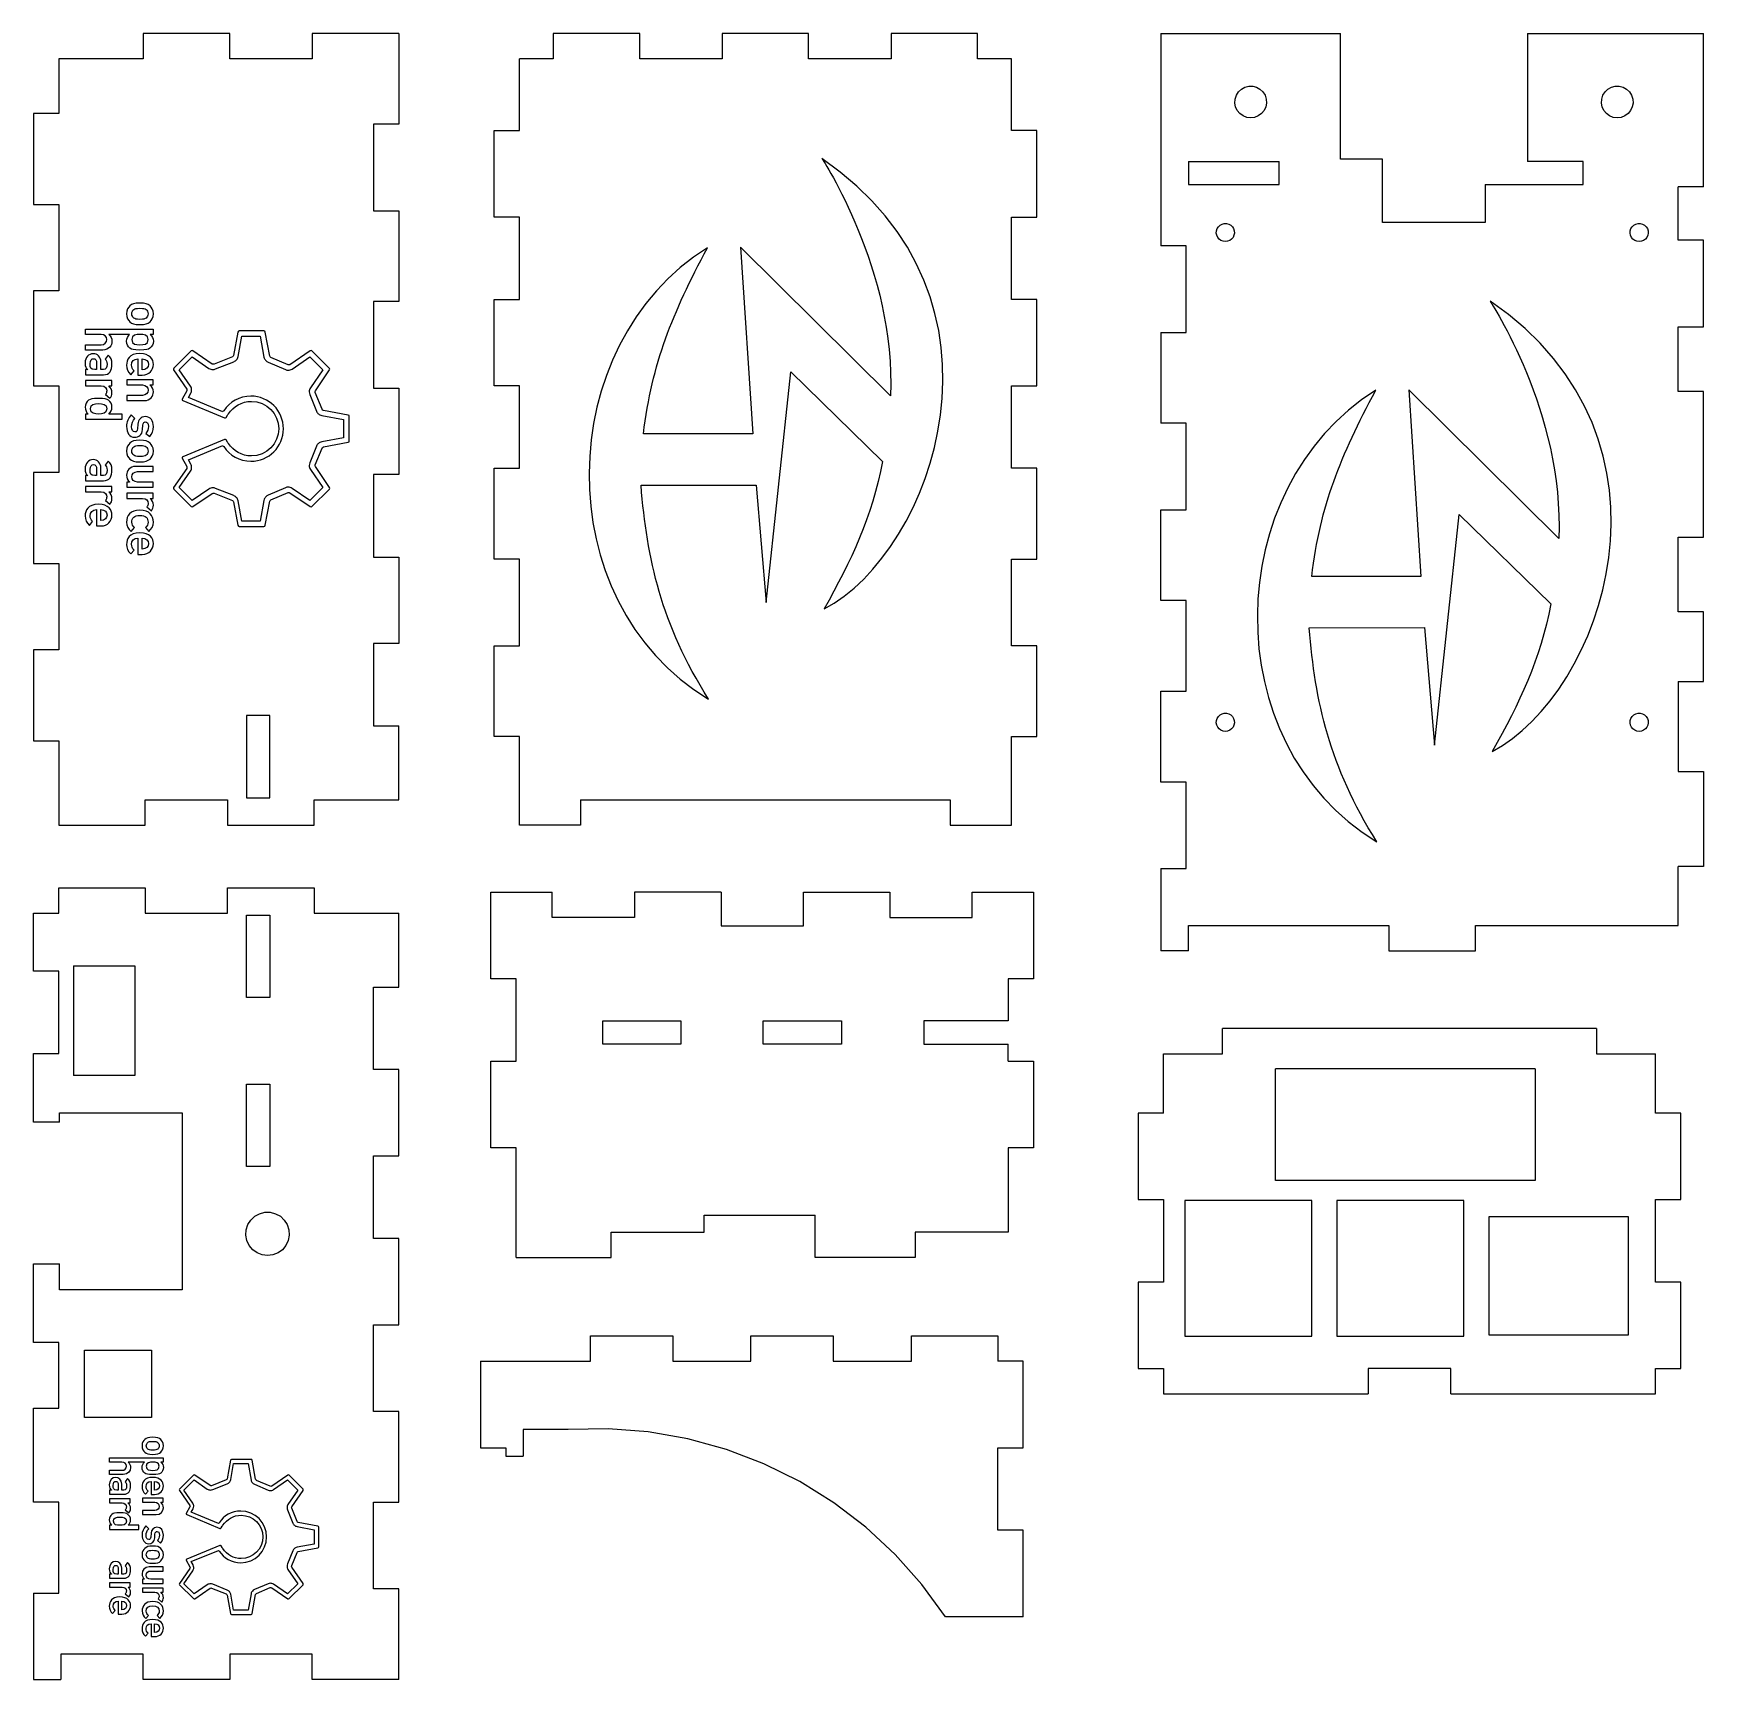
# Model space of a CAD drawing. Extents: x 5 to 203, y 97 to 292.
import ezdxf

# ---------------------------------------------------------------- set-up
doc = ezdxf.new("R2010")
doc.units = 0
doc.layers.add('Layer_1', color=7, linetype='CONTINUOUS')

msp = doc.modelspace()

# ---------------------------------------------------------------- linework, layer by layer
at = {"layer": 'Layer_1', "color": 7}
for points in [[(18.078101, 291.986619), (18.078101, 288.986619)], [(28.328111, 291.986619), (18.078101, 291.986619)], [(28.328111, 288.986619), (28.328111, 291.986619)], [(48.328101, 291.986619), (38.078111, 291.986619)], [(38.078111, 291.986619), (38.078111, 288.986619)], [(48.328101, 291.986619), (48.328101, 281.236619), (45.328121, 281.236619), (45.328121, 270.986621), (48.328101, 270.986621), (48.328101, 260.236626), (45.328121, 260.236626), (45.328121, 249.986526), (48.328101, 249.986526), (48.328101, 239.736526), (45.328121, 239.736526), (45.328121, 229.986526), (48.328101, 229.986526), (48.328101, 219.736526), (45.328121, 219.736526), (45.328121, 209.986526), (48.328101, 209.986526)], [(66.619094, 291.986619), (66.619094, 288.986589)], [(76.869104, 291.986619), (66.619094, 291.986619)], [(76.869104, 288.986589), (76.869104, 291.986619)], [(86.619114, 291.986619), (86.619114, 288.986589)], [(96.869094, 291.986619), (86.619114, 291.986619)], [(96.869094, 288.986589), (96.869094, 291.986619)], [(106.6191, 291.986619), (106.6191, 288.986589)], [(116.86911, 291.986619), (106.6191, 291.986619)], [(116.86911, 288.986589), (116.86911, 291.986619)], [(138.58148, 291.986619), (138.58148, 266.836649)], [(138.58148, 291.986619), (159.83149, 291.986619)], [(159.83149, 277.086639), (159.83149, 291.986619)], [(181.98148, 291.986619), (181.98148, 276.836629)], [(181.98148, 291.986619), (202.83147, 291.986619)], [(202.83147, 273.836659), (202.83147, 291.986619)], [(8.078121, 288.986619), (8.078121, 282.486619)], [(18.078101, 288.986619), (8.078121, 288.986619)], [(38.078111, 288.986619), (28.328111, 288.986619)], [(69.869104, 201.236509), (69.869104, 198.236499), (62.619104, 198.236499), (62.619104, 208.736599), (59.619094, 208.736599), (59.619094, 219.486619), (62.619104, 219.486619), (62.619104, 229.736599), (59.619094, 229.736599), (59.619094, 240.486599), (62.619104, 240.486599), (62.619104, 250.236599), (59.619094, 250.236599), (59.619094, 260.486609), (62.619104, 260.486609), (62.619104, 270.236599), (59.619094, 270.236599), (59.619094, 280.486589), (62.619104, 280.486589), (62.619104, 288.986589)], [(66.619094, 288.986589), (62.619104, 288.986589)], [(86.619114, 288.986589), (76.869104, 288.986589)], [(106.6191, 288.986589), (96.869094, 288.986589)], [(120.86911, 288.986589), (116.86911, 288.986589)], [(120.86911, 280.486589), (120.86911, 288.986589)], [(147.50948, 284.659969), (147.76149, 285.056789)], [(147.76149, 285.056789), (148.10447, 285.378549)], [(148.10447, 285.378549), (148.51547, 285.604949)], [(148.51547, 285.604949), (148.97148, 285.721849)], [(148.97148, 285.721849), (149.44149, 285.721849)], [(149.44149, 285.721849), (149.89649, 285.604949)], [(149.89649, 285.604949), (150.30848, 285.378549)], [(150.30848, 285.378549), (150.65048, 285.056789)], [(150.65048, 285.056789), (150.90249, 284.659969)], [(190.90948, 284.659969), (191.16149, 285.056789)], [(191.16149, 285.056789), (191.50447, 285.378549)], [(191.50447, 285.378549), (191.91548, 285.604949)], [(191.91548, 285.604949), (192.37149, 285.721849)], [(192.37149, 285.721849), (192.84149, 285.721849)], [(192.84149, 285.721849), (193.29647, 285.604949)], [(193.29647, 285.604949), (193.70848, 285.378549)], [(193.70848, 285.378549), (194.05048, 285.056789)], [(194.05048, 285.056789), (194.30249, 284.659969)], [(147.33448, 283.743899), (147.36448, 284.212979)], [(147.42248, 283.282229), (147.33448, 283.743899)], [(147.36448, 284.212979), (147.50948, 284.659969)], [(147.62349, 282.856959), (147.42248, 283.282229)], [(147.92249, 282.494829), (147.62349, 282.856959)], [(150.78949, 282.856959), (150.48948, 282.494829)], [(150.98949, 283.282229), (150.78949, 282.856959)], [(150.90249, 284.659969), (151.04849, 284.212979)], [(151.07749, 283.743899), (150.98949, 283.282229)], [(151.04849, 284.212979), (151.07749, 283.743899)], [(190.73448, 283.743899), (190.76448, 284.212979)], [(190.82248, 283.282229), (190.73448, 283.743899)], [(190.76449, 284.212979), (190.90948, 284.659969)], [(191.02349, 282.856959), (190.82248, 283.282229)], [(191.32249, 282.494829), (191.02349, 282.856959)], [(194.18949, 282.856959), (193.88948, 282.494829)], [(194.38949, 283.282229), (194.18949, 282.856959)], [(194.30249, 284.659969), (194.44849, 284.212979)], [(194.47749, 283.743899), (194.38949, 283.282229)], [(194.44849, 284.212979), (194.47749, 283.743899)], [(5.078121, 282.486619), (5.078121, 271.736621)], [(8.078121, 282.486619), (5.078121, 282.486619)], [(148.30249, 282.218549), (147.92249, 282.494829)], [(148.73947, 282.045539), (148.30249, 282.218549)], [(149.20649, 281.986619), (148.73947, 282.045519)], [(149.67247, 282.045539), (149.20649, 281.986639)], [(150.10948, 282.218549), (149.67247, 282.045539)], [(150.48948, 282.494829), (150.10948, 282.218549)], [(191.70249, 282.218549), (191.32249, 282.494829)], [(192.13947, 282.045539), (191.70249, 282.218549)], [(192.60649, 281.986619), (192.13947, 282.045519)], [(193.07247, 282.045539), (192.60649, 281.986639)], [(193.50948, 282.218549), (193.07247, 282.045539)], [(193.88948, 282.494829), (193.50948, 282.218549)], [(123.86912, 280.486589), (120.86911, 280.486589)], [(123.86912, 270.236599), (123.86912, 280.486589)], [(164.83148, 277.086639), (159.83149, 277.086639)], [(164.83148, 269.586649), (164.83148, 277.086639)], [(141.83149, 276.836629), (152.58149, 276.836629)], [(141.83149, 276.836629), (141.83149, 274.086629), (152.58149, 274.086629), (152.58149, 276.836629)], [(176.98149, 274.086629), (188.58149, 274.086629), (188.58149, 276.836629), (181.98148, 276.836629)], [(176.98149, 274.086629), (176.98149, 269.586649)], [(202.83147, 273.836659), (199.83149, 273.836659)], [(199.83149, 267.486659), (199.83149, 273.836659)], [(5.078121, 271.736621), (8.078121, 271.736621)], [(8.078121, 271.736621), (8.078121, 261.486626)], [(120.86911, 270.236599), (123.86912, 270.236599)], [(120.86911, 260.486609), (120.86911, 270.236599)], [(145.23348, 268.869339), (145.37749, 269.096859)], [(145.37749, 269.096859), (145.57447, 269.281349)], [(145.57447, 269.281349), (145.81048, 269.411159)], [(145.81048, 269.411159), (146.07149, 269.478159)], [(146.07149, 269.478149), (146.34049, 269.478149)], [(146.34049, 269.478149), (146.60148, 269.411149)], [(146.60148, 269.411159), (146.83849, 269.281349)], [(146.83849, 269.281349), (147.03447, 269.096859)], [(147.03447, 269.096859), (147.17848, 268.869339)], [(176.98149, 269.586649), (164.83148, 269.586649)], [(194.23349, 268.869339), (194.37748, 269.096859)], [(194.37748, 269.096859), (194.57449, 269.281349)], [(194.57449, 269.281349), (194.81049, 269.411159)], [(194.81049, 269.411159), (195.07148, 269.478159)], [(195.07148, 269.478149), (195.34048, 269.478149)], [(195.34048, 269.478149), (195.60149, 269.411149)], [(195.60149, 269.411159), (195.83848, 269.281349)], [(195.83848, 269.281349), (196.03448, 269.096859)], [(196.03448, 269.096859), (196.17847, 268.869339)], [(145.18347, 268.079459), (145.13347, 268.344139)], [(145.13349, 268.344139), (145.15039, 268.613039)], [(145.15048, 268.613039), (145.23348, 268.869339)], [(145.29849, 267.835639), (145.18347, 268.079459)], [(145.47049, 267.627939), (145.29849, 267.835639)], [(145.68848, 267.469639), (145.47049, 267.627939)], [(145.93849, 267.370449), (145.68848, 267.469649)], [(146.20648, 267.336639), (145.93849, 267.370439)], [(146.47347, 267.370449), (146.20648, 267.336649)], [(146.72448, 267.469639), (146.47347, 267.370439)], [(146.94247, 267.627939), (146.72448, 267.469639)], [(147.11347, 267.835639), (146.94247, 267.627939)], [(147.22849, 268.079459), (147.11347, 267.835639)], [(147.17848, 268.869339), (147.26248, 268.613039)], [(147.27947, 268.344139), (147.22847, 268.079459)], [(147.26249, 268.613039), (147.27939, 268.344139)], [(194.13348, 268.344139), (194.15038, 268.613039)], [(194.18348, 268.079459), (194.13348, 268.344139)], [(194.15049, 268.613039), (194.23349, 268.869339)], [(194.29847, 267.835639), (194.18348, 268.079459)], [(194.47048, 267.627939), (194.29847, 267.835639)], [(194.68849, 267.469639), (194.47048, 267.627939)], [(194.93847, 267.370449), (194.68849, 267.469649)], [(195.20647, 267.336639), (194.93847, 267.370439)], [(195.47349, 267.370449), (195.20647, 267.336649)], [(195.72447, 267.469639), (195.47349, 267.370439)], [(195.94249, 267.627939), (195.72447, 267.469639)], [(196.11349, 267.835639), (195.94249, 267.627939)], [(196.22848, 268.079459), (196.11349, 267.835639)], [(196.17847, 268.869339), (196.26247, 268.613039)], [(196.27949, 268.344139), (196.22849, 268.079459)], [(196.26247, 268.613039), (196.27937, 268.344139)], [(202.83147, 267.486659), (199.83149, 267.486659)], [(202.83147, 257.236649), (202.83147, 267.486659)], [(106.559623, 249.059667), (88.796746, 266.666872), (90.247208, 244.567314), (84.016953, 244.567314), (77.314087, 244.567314)], [(138.58148, 256.586639), (141.58149, 256.586639), (141.58149, 266.836649), (138.58148, 266.836649)], [(5.078121, 261.486626), (5.078121, 250.236526)], [(8.078121, 261.486626), (5.078121, 261.486626)], [(123.86912, 260.486609), (120.86911, 260.486609)], [(123.86912, 250.236599), (123.86912, 260.486609)], [(199.83149, 257.236649), (202.83147, 257.236649)], [(199.83149, 249.586649), (199.83149, 257.236649)], [(138.58148, 256.586639), (138.58148, 245.836659)], [(77.026803, 238.473042), (90.673904, 238.508797), (91.848157, 224.580909), (94.76936, 251.9052), (105.62109, 241.304618)], [(5.078121, 250.236526), (8.078121, 250.236526)], [(8.078121, 250.236526), (8.078121, 239.986526)], [(120.86911, 250.236599), (123.86912, 250.236599)], [(120.86911, 240.486599), (120.86911, 250.236599)], [(202.83147, 249.586649), (199.83149, 249.586649)], [(202.83147, 232.336669), (202.83147, 249.586649)], [(138.58148, 193.08665), (141.58149, 193.08665), (141.58149, 203.336669), (138.58148, 203.336669), (138.58148, 214.086659), (141.58149, 214.086659), (141.58149, 224.836649), (138.58148, 224.836649), (138.58148, 235.586649), (141.58149, 235.586649), (141.58149, 245.836659), (138.58148, 245.836659)], [(5.078121, 239.986526), (5.078121, 229.236526)], [(8.078121, 239.986526), (5.078121, 239.986526)], [(123.86912, 240.486599), (120.86911, 240.486599)], [(123.86912, 229.736599), (123.86912, 240.486599)], [(199.83149, 232.336669), (202.83147, 232.336669)], [(199.83149, 223.486669), (199.83149, 232.336669)], [(120.86911, 229.736599), (123.86912, 229.736599)], [(120.86911, 219.486619), (120.86911, 229.736599)], [(5.078121, 229.236526), (8.078121, 229.236526)], [(8.078121, 229.236526), (8.078121, 218.986526)], [(202.83147, 223.486669), (199.83149, 223.486669)], [(202.83147, 215.236669), (202.83147, 223.486669)], [(5.078121, 218.986526), (5.078121, 208.236526)], [(8.078121, 218.986526), (5.078121, 218.986526)], [(123.86912, 219.486619), (120.86911, 219.486619)], [(123.86912, 208.736599), (123.86912, 219.486619)], [(199.83149, 215.236669), (199.83149, 204.586659), (202.83147, 204.586659), (202.83147, 193.33666), (199.83149, 193.33666)], [(199.83149, 215.236669), (202.83147, 215.236669)], [(48.328101, 201.236526), (48.328101, 209.986526)], [(194.13348, 210.344149), (194.15038, 210.613049)], [(194.18348, 210.079469), (194.13348, 210.344149)], [(194.15049, 210.613049), (194.23349, 210.869349)], [(194.29847, 209.835649), (194.18348, 210.079469)], [(194.23349, 210.869349), (194.37748, 211.096869)], [(194.47048, 209.627949), (194.29847, 209.835649)], [(194.37748, 211.096869), (194.57449, 211.281359)], [(194.68849, 209.469649), (194.47048, 209.627949)], [(194.57449, 211.281359), (194.81049, 211.411169)], [(194.81049, 211.411169), (195.07148, 211.478169)], [(195.07148, 211.478159), (195.34048, 211.478159)], [(195.34048, 211.478159), (195.60149, 211.411159)], [(195.60149, 211.411169), (195.83848, 211.281359)], [(195.94249, 209.627949), (195.72447, 209.469649)], [(195.83848, 211.281359), (196.03448, 211.096869)], [(196.11349, 209.835649), (195.94249, 209.627949)], [(196.03448, 211.096869), (196.17847, 210.869349)], [(196.22848, 210.079469), (196.11349, 209.835649)], [(196.17847, 210.869349), (196.26247, 210.613049)], [(196.27949, 210.344149), (196.22849, 210.079469)], [(196.26247, 210.613049), (196.27937, 210.344149)], [(5.078121, 208.236526), (8.078121, 208.236526)], [(8.078121, 208.236526), (8.078121, 198.236526)], [(120.86911, 208.736599), (123.86912, 208.736599)], [(120.86911, 198.236499), (120.86911, 208.736599)], [(194.93847, 209.370459), (194.68849, 209.469659)], [(195.20647, 209.336649), (194.93847, 209.370449)], [(195.47349, 209.370459), (195.20647, 209.336659)], [(195.72447, 209.469649), (195.47349, 209.370449)], [(18.328111, 201.236526), (28.078111, 201.236526)], [(18.328111, 198.236526), (18.328111, 201.236526)], [(28.078111, 201.236526), (28.078111, 198.236526)], [(38.328121, 201.236526), (48.328101, 201.236526)], [(38.328121, 198.236526), (38.328121, 201.236526)], [(69.869104, 201.236509), (113.6191, 201.236509)], [(113.6191, 201.236509), (113.6191, 198.236499)], [(8.078121, 198.236526), (18.328111, 198.236526)], [(28.078111, 198.236526), (38.328121, 198.236526)], [(113.6191, 198.236499), (120.86911, 198.236499)], [(138.58148, 193.08665), (138.58148, 183.33697)], [(199.83149, 186.33695), (199.83149, 193.33666)], [(8.078125, 190.80901), (18.328137, 190.80901)], [(8.078125, 187.809), (8.078125, 190.80901)], [(18.328137, 190.80901), (18.328137, 187.809)], [(28.078138, 190.80901), (38.328123, 190.80901)], [(28.078138, 187.809), (28.078138, 190.80901)], [(38.328123, 190.80901), (38.328123, 187.809)], [(59.240695, 190.29528), (66.490695, 190.29528)], [(59.240695, 180.04527), (59.240695, 190.29528)], [(86.490699, 190.29528), (76.240695, 190.29528), (76.240695, 187.29528), (66.490695, 187.29528), (66.490695, 190.29528)], [(86.490699, 190.29528), (86.490699, 186.29529)], [(96.2407, 190.29528), (106.4907, 190.29528)], [(96.2407, 186.29529), (96.2407, 190.29528)], [(106.4907, 190.29528), (106.4907, 187.29528)], [(116.2405, 190.29528), (123.4905, 190.29528)], [(116.2405, 187.29528), (116.2405, 190.29528)], [(123.4905, 190.29528), (123.4905, 180.04527)], [(5.078121, 187.809), (8.078125, 187.809)], [(5.078121, 180.95899), (5.078121, 187.809)], [(18.328137, 187.809), (28.078138, 187.809)], [(38.328123, 187.809), (48.328129, 187.809)], [(48.328129, 97.0589), (48.328129, 107.8089), (45.328129, 107.8089), (45.328129, 118.05891), (48.328129, 118.05891), (48.328129, 128.8089), (45.328129, 128.8089), (45.328129, 139.05889), (48.328129, 139.05889), (48.328129, 149.30901), (45.328129, 149.30901), (45.328129, 159.05901), (48.328129, 159.05901), (48.328129, 169.30899), (45.328129, 169.30899), (45.328129, 179.05899), (48.328129, 179.05899), (48.328129, 187.809)], [(86.490699, 186.29529), (96.2407, 186.29529)], [(106.4907, 187.29528), (116.2405, 187.29528)], [(141.83149, 186.33695), (165.58147, 186.33695)], [(141.83149, 183.33697), (141.83149, 186.33695)], [(165.58147, 186.33695), (165.58147, 183.33697)], [(175.83148, 186.33695), (199.83149, 186.33695)], [(175.83148, 183.33697), (175.83148, 186.33695)], [(141.83149, 183.33697), (138.58148, 183.33697)], [(165.58147, 183.33697), (175.83148, 183.33697)], [(8.078125, 180.95899), (5.078121, 180.95899)], [(8.078125, 171.20899), (8.078125, 180.95899)], [(9.828132, 181.55899), (9.828132, 168.60901)], [(9.828132, 181.55899), (17.078139, 181.55899), (17.078139, 168.60901), (9.828133, 168.60901)], [(62.240695, 180.04527), (59.240695, 180.04527)], [(62.240695, 170.29527), (62.240695, 180.04527)], [(120.4905, 180.04527), (120.4905, 175.04528)], [(123.4905, 180.04527), (120.4905, 180.04527)], [(120.4905, 175.04528), (110.4907, 175.04528)], [(110.4907, 175.04528), (110.4907, 172.29528), (120.4905, 172.29528)], [(138.88551, 164.13839), (138.88551, 171.13839), (145.88551, 171.13839), (145.88551, 174.13839)], [(190.13531, 174.13839), (145.88551, 174.13839)], [(190.13531, 174.13839), (190.13531, 171.13839), (197.13531, 171.13839)], [(120.4905, 170.29527), (120.4905, 172.29528)], [(5.078121, 171.20899), (8.078125, 171.20899)], [(5.078121, 163.05901), (5.078121, 171.20899)], [(59.240695, 170.29527), (62.240695, 170.29527)], [(59.240695, 160.04529), (59.240695, 170.29527)], [(120.4905, 170.29527), (123.4905, 170.29527)], [(123.4905, 170.29527), (123.4905, 160.04529)], [(200.13531, 164.13839), (197.13531, 164.13839), (197.13531, 171.13839)], [(182.88551, 169.38841), (152.13551, 169.38841)], [(152.13551, 156.13839), (152.13551, 169.3884)], [(182.88551, 169.38841), (182.88551, 156.13839)], [(8.178138, 163.05901), (8.178138, 164.15901), (22.678125, 164.15901), (22.678125, 143.20901), (8.178138, 143.20901), (8.178138, 146.309)], [(135.88551, 164.13839), (135.88551, 153.88841)], [(138.88551, 164.13839), (135.88551, 164.13839)], [(200.13531, 153.88841), (200.13531, 164.13839)], [(8.178138, 163.05901), (5.078121, 163.05901)], [(62.240695, 160.04529), (59.240695, 160.04529)], [(62.240695, 147.04528), (62.240695, 160.04529)], [(120.4905, 160.04529), (120.4905, 150.04528)], [(123.4905, 160.04529), (120.4905, 160.04529)], [(182.88551, 156.13839), (152.13551, 156.13839)], [(31.855118, 152.228), (32.480144, 152.38899)], [(32.480144, 152.38899), (33.126124, 152.38899)], [(33.126124, 152.38899), (33.751122, 152.228)], [(135.88551, 153.88841), (138.88551, 153.88841)], [(138.88551, 153.88841), (138.88551, 144.1384)], [(197.13531, 153.88841), (200.13531, 153.88841)], [(197.13531, 144.13839), (197.13531, 153.8884)], [(30.233143, 149.67201), (30.274123, 150.31601)], [(30.274127, 150.31601), (30.47312, 150.93)], [(30.47312, 150.93), (30.819142, 151.47499)], [(30.819142, 151.47499), (31.290127, 151.917)], [(31.290127, 151.917), (31.855118, 152.228)], [(33.751122, 152.228), (34.317119, 151.917)], [(34.317119, 151.917), (34.787125, 151.47499)], [(34.787125, 151.47499), (35.133121, 150.93)], [(35.133121, 150.93), (35.33214, 150.31601)], [(35.33214, 150.31601), (35.37312, 149.67201)], [(62.240695, 147.04528), (73.490695, 147.04528), (73.490695, 150.04528), (84.490699, 150.04528), (84.490699, 152.04529), (97.6407, 152.04529)], [(97.6407, 147.04528), (97.6407, 152.04529)], [(177.43551, 151.88839), (193.88531, 151.88839)], [(177.43551, 137.83841), (177.43551, 151.88839)], [(193.88531, 151.88839), (193.88531, 137.83841)], [(30.354137, 149.03799), (30.233143, 149.67201)], [(30.629119, 148.45401), (30.354137, 149.03799)], [(31.040122, 147.95701), (30.629119, 148.45401)], [(34.977122, 148.45401), (34.566119, 147.95701)], [(35.25213, 149.03799), (34.977122, 148.45401)], [(35.373124, 149.67201), (35.25213, 149.03799)], [(109.4907, 150.04528), (109.4907, 147.04528)], [(120.4905, 150.04528), (109.4907, 150.04528)], [(31.563124, 147.57699), (31.040122, 147.95701)], [(32.16312, 147.34), (31.563124, 147.57699)], [(32.80312, 147.25901), (32.16312, 147.34001)], [(33.443121, 147.34), (32.80312, 147.259)], [(34.044122, 147.57699), (33.443121, 147.34)], [(34.566119, 147.95701), (34.044122, 147.57699)], [(109.4907, 147.04528), (97.6407, 147.04528)], [(5.078121, 146.309), (8.178138, 146.309)], [(5.078121, 136.95889), (5.078121, 146.309)], [(135.88551, 144.13839), (135.88551, 133.88838)], [(138.88551, 144.13839), (135.88551, 144.13839)], [(200.13531, 144.13839), (197.13531, 144.13839)], [(200.13531, 133.88838), (200.13531, 144.13839)], [(8.078125, 136.95889), (5.078121, 136.95889)], [(8.078125, 129.2089), (8.078125, 136.95889)], [(71.027601, 137.75213), (80.777601, 137.75213)], [(71.027601, 134.75213), (71.027601, 137.75213)], [(80.777601, 137.75213), (80.777601, 134.75213)], [(90.027591, 137.75213), (99.777571, 137.75213)], [(90.027591, 134.75213), (90.027591, 137.75213)], [(99.777571, 137.75213), (99.777571, 134.75213)], [(109.02756, 137.75213), (119.27757, 137.75213)], [(109.02756, 134.75213), (109.02756, 137.75213)], [(119.27757, 137.75213), (119.27757, 134.75213)], [(193.88531, 137.83841), (177.43551, 137.83841)], [(58.027601, 134.75213), (71.027601, 134.75213)], [(58.027601, 134.75213), (58.027601, 124.50212), (61.027601, 124.50212)], [(80.777601, 134.75213), (90.027591, 134.75213)], [(99.777571, 134.75213), (109.02756, 134.75213)], [(122.2776, 104.50213), (122.2776, 114.75212), (119.27757, 114.75212), (119.27757, 124.50212), (122.2776, 124.50212), (122.2776, 134.75213), (119.27757, 134.75213)], [(135.88551, 133.88838), (138.88551, 133.88838)], [(138.88551, 133.88838), (138.88551, 130.88838)], [(172.88551, 130.88838), (172.88551, 133.88838), (163.13551, 133.88838), (163.13551, 130.88838)], [(197.13531, 133.88838), (200.13531, 133.88838)], [(197.13531, 130.88838), (197.13531, 133.88838)], [(138.88551, 130.88838), (163.13551, 130.88838)], [(172.88551, 130.88838), (197.13531, 130.88838)], [(5.078121, 129.2089), (8.078125, 129.2089)], [(5.078121, 118.05891), (5.078121, 129.2089)], [(63.057601, 126.67213), (63.057601, 123.50213)], [(68.376701, 126.67213), (63.057601, 126.67213)], [(73.127901, 126.76211), (68.376701, 126.67211)], [(77.865911, 126.39712), (73.127901, 126.76211)], [(82.547211, 125.58011), (77.865911, 126.39712)], [(87.128821, 124.31913), (82.547211, 125.58011)], [(61.027601, 124.50212), (61.027601, 123.50213)], [(61.027601, 123.50213), (63.057601, 123.50213)], [(91.568711, 122.62511), (87.128821, 124.31913)], [(95.826011, 120.51413), (91.568711, 122.62511)], [(99.861761, 118.00512), (95.826011, 120.51413)], [(8.078125, 118.05891), (5.078121, 118.05891)], [(8.078125, 107.30889), (8.078125, 118.05891)], [(103.63889, 115.12113), (99.861761, 118.00512)], [(107.12266, 111.88911), (103.63889, 115.12113)], [(110.28115, 108.33912), (107.12266, 111.88911)], [(5.078121, 107.30889), (8.078125, 107.30889)], [(5.078121, 107.30889), (5.078121, 97.0589)], [(113.08534, 104.50213), (110.28115, 108.33912)], [(122.2776, 104.50213), (113.08534, 104.50213)], [(18.078132, 100.05891), (8.32813, 100.05891)], [(8.32813, 100.05891), (8.32813, 97.0589)], [(18.078132, 97.0589), (18.078132, 100.05891)], [(28.328143, 100.05891), (28.328143, 97.0589)], [(38.078118, 100.05891), (28.328143, 100.05891)], [(38.078118, 97.0589), (38.078118, 100.05891)], [(5.078121, 97.0589), (8.32813, 97.0589)], [(28.328143, 97.0589), (18.078132, 97.0589)], [(48.328129, 97.0589), (38.078118, 97.0589)]]:
    msp.add_lwpolyline(points, dxfattribs=at)
for points in [[(98.438479, 277.161985)], [(33.078101, 201.486526), (33.078101, 211.236526), (30.328101, 211.236526), (30.328101, 201.486526)], [(33.078128, 187.559), (33.078128, 177.809), (30.328129, 177.809), (30.328129, 187.559)], [(81.740695, 172.29528), (72.490695, 172.29528), (72.490695, 175.04528), (81.740695, 175.04528)], [(91.490699, 175.04528), (100.7407, 175.04528), (100.7407, 172.29528), (91.490699, 172.29528)], [(30.328129, 167.55901), (33.078128, 167.55901), (33.078128, 157.80901), (30.328129, 157.80901)], [(141.39551, 137.7384), (156.44551, 137.7384), (156.44551, 153.78838), (141.39551, 153.78838)], [(174.44551, 137.7384), (174.44551, 153.78838), (159.39551, 153.78838), (159.39551, 137.7384)], [(19.078125, 136.05891), (19.078125, 128.1089), (11.128136, 128.1089), (11.128136, 136.05891)]]:
    msp.add_lwpolyline(points, close=True, dxfattribs=at)
at = {"layer": 'Layer_1', "color": 3}
for points in [[(177.557062, 260.285523)], [(32.528646, 233.738053)]]:
    msp.add_lwpolyline(points, close=True, dxfattribs=at)
for points in [[(11.242797, 256.974202), (19.246527, 256.974202), (19.246527, 256.347604), (18.922168, 256.347604)], [(13.090968, 256.349804), (11.242797, 256.349804), (11.242797, 256.974202)], [(13.305422, 254.495585), (11.242797, 254.495585), (11.242797, 255.119764), (13.090968, 255.119764)], [(16.474184, 256.347604), (14.01514, 256.349804)], [(29.301475, 256.623058), (28.785819, 253.852098)], [(29.328606, 253.740119), (29.77272, 256.126757), (31.91881, 256.12693), (32.376576, 253.668923)], [(32.376921, 256.749208), (29.4532, 256.749035)], [(33.056917, 253.78263), (32.528646, 256.623231)], [(13.929428, 253.896855), (13.556165, 253.407293)], [(17.459529, 253.448075), (17.459529, 251.514192)], [(17.973458, 252.138371), (17.973458, 253.448075)], [(23.768367, 254.394712), (21.701077, 252.327076)], [(23.67246, 250.230582), (22.346684, 252.162046), (23.864103, 253.679982), (25.837559, 252.326039)], [(26.258516, 252.838931), (23.964849, 254.412857)], [(28.640143, 253.687586), (26.479191, 252.822514)], [(35.233076, 252.743541), (33.201556, 253.614488)], [(37.865099, 254.412511), (35.452713, 252.757193)], [(35.733352, 252.242401), (37.827255, 253.679464), (39.344846, 252.161873), (37.880306, 250.028052)], [(40.128698, 252.326903), (38.061408, 254.394366)], [(11.518251, 252.19557), (11.518251, 252.1833), (11.242797, 252.183301)], [(11.242797, 252.183301), (11.242797, 251.558949), (13.360375, 251.558949)], [(12.558895, 252.929827), (12.558895, 252.183301), (12.332345, 252.183301)], [(13.397182, 252.183301), (13.072823, 252.183301), (13.072823, 253.046299)], [(16.608973, 251.575366), (16.994333, 252.028293)], [(17.459529, 251.514192), (17.97363, 251.514192)], [(21.682932, 252.130767), (23.229382, 249.87771)], [(26.649233, 252.248276), (28.799298, 253.108682)], [(32.887566, 253.042843), (32.887393, 253.042497), (34.907507, 252.176734)], [(38.46232, 249.676044), (40.146843, 252.130595)], [(14.01514, 250.236803), (14.01514, 250.249073), (14.345547, 250.249073), (14.345547, 250.873254), (11.242797, 250.873251)], [(11.242797, 250.873251), (11.242797, 250.249072), (13.109631, 250.249072)], [(13.605069, 249.232967), (14.143709, 248.780212)], [(16.14395, 250.981428), (16.14395, 250.357249), (17.991775, 250.357249)], [(18.916292, 250.344807), (18.916292, 250.357247), (19.2467, 250.357247), (19.2467, 250.981426), (16.14395, 250.981428)], [(23.236813, 249.661701), (22.706296, 248.668061)], [(27.517588, 247.18313), (23.448329, 248.866789), (23.716353, 249.368447)], [(37.80358, 249.215859), (38.606614, 247.253808)], [(39.252567, 247.485888), (38.446422, 249.455369)], [(185.678205, 232.183206), (167.915329, 249.79041), (169.365791, 227.690853), (163.135536, 227.690853), (156.43267, 227.690853)], [(17.991775, 249.127036), (16.14395, 249.127036), (16.14395, 248.502857), (18.206228, 248.502857)], [(22.766432, 248.504758), (27.716835, 246.455958)], [(42.357045, 246.793969), (39.418807, 247.34073)], [(11.242797, 246.913033), (11.242797, 246.288854), (15.600471, 246.288854), (15.600471, 246.913033), (14.01514, 246.913033)], [(11.567156, 246.913033), (11.242797, 246.913033)], [(17.092132, 246.380614), (16.663926, 246.815051)], [(17.447083, 245.7198), (17.398173, 245.168892)], [(17.991948, 245.064689), (18.028408, 245.57879)], [(27.901911, 246.516095), (28.054154, 246.764764)], [(39.233558, 246.729684), (41.791793, 246.253774), (41.791793, 244.107856), (39.235977, 243.632291)], [(42.483021, 243.718695), (42.483021, 246.64259)], [(18.408063, 244.623858), (18.860645, 244.238499)], [(27.716835, 243.905499), (22.76626, 241.856872)], [(28.054154, 243.596693), (27.901911, 243.845363)], [(39.418807, 243.020209), (42.357045, 243.567143)], [(13.929428, 241.35314), (13.556165, 240.863405)], [(22.706123, 241.69357), (23.23664, 240.699929)], [(23.716353, 240.992492), (23.716353, 240.992664), (23.448329, 241.494323), (27.517416, 243.178155)], [(38.605577, 243.105403), (37.802198, 241.143007)], [(38.446422, 240.905742), (39.252567, 242.875051)], [(11.518251, 239.651682), (11.518251, 239.639592), (11.242797, 239.639592), (11.242797, 239.639413)], [(11.242797, 239.639413), (11.242797, 239.015061), (13.360375, 239.015061)], [(12.558895, 240.385939), (12.558895, 239.639413), (12.332345, 239.639413)], [(13.397182, 239.639586), (13.072823, 239.639586), (13.072823, 240.502584)], [(17.398529, 240.094929), (19.2467, 240.094929), (19.2467, 240.718935), (17.184075, 240.718938)], [(23.22921, 240.483921), (21.68276, 238.23069)], [(25.836867, 238.035245), (23.864103, 236.681475), (22.346684, 238.199066), (23.673151, 240.13174)], [(37.879615, 240.333924), (39.344673, 238.199412), (37.826909, 236.681994), (35.735426, 238.117156)], [(40.146843, 238.230344), (38.46232, 240.685068)], [(11.242797, 238.32919), (11.242797, 237.705184), (13.109631, 237.705184)], [(14.01514, 237.692742), (14.01514, 237.705182), (14.345547, 237.705182), (14.345547, 238.329188), (11.242797, 238.32919)], [(16.474356, 238.876816), (16.474356, 238.864716), (16.143604, 238.864716), (16.143604, 238.24071), (19.2467, 238.24071), (19.2467, 238.864716), (17.398529, 238.864716)], [(18.916292, 236.919603), (18.916292, 236.931703), (19.2467, 236.931703), (19.2467, 237.556055), (16.14395, 237.556052)], [(16.14395, 237.556052), (16.14395, 236.9317), (18.010438, 236.9317)], [(21.700904, 238.034554), (23.768195, 235.966918)], [(23.964676, 235.948773), (26.258344, 237.522872)], [(26.479018, 237.539116), (28.63997, 236.674044)], [(28.795323, 237.253985), (26.649924, 238.113008)], [(34.918567, 238.189908), (32.887048, 237.319306), (32.887048, 237.319133)], [(33.201556, 236.746969), (35.233076, 237.617744)], [(35.452713, 237.603919), (37.865099, 235.948773)], [(38.061408, 235.966918), (40.128698, 238.034208)], [(12.55855, 235.600395), (12.55855, 233.666857)], [(13.072823, 234.290863), (13.072823, 235.600395)], [(13.605069, 236.689252), (14.143709, 236.236325)], [(18.506221, 235.915768), (19.044861, 235.462841)], [(28.785646, 236.509705), (29.301302, 233.738745)], [(29.772893, 234.234701), (29.328433, 236.623239)], [(32.376057, 236.693399), (31.91881, 234.234701), (29.772893, 234.234701)], [(32.528646, 233.738053), (33.056917, 236.578828)], [(11.707994, 233.727858), (12.093699, 234.180785)], [(12.55855, 233.666857), (13.072997, 233.666857)], [(16.645436, 233.015893), (17.055507, 233.474869)], [(18.334797, 233.474869), (18.744868, 233.015893)], [(29.453027, 233.612768), (32.376749, 233.612423)], [(156.145386, 221.596581), (169.792487, 221.632336), (170.96674, 207.704448), (173.887942, 235.028738), (184.739673, 224.428157)], [(17.459529, 232.232732), (17.459529, 230.298849)], [(17.973458, 230.9232), (17.973458, 232.232732)], [(16.608973, 230.360195), (16.994333, 230.813122)], [(17.459529, 230.298849), (17.97363, 230.298849)], [(145.18347, 210.079469), (145.13347, 210.344149)], [(145.13349, 210.344149), (145.15039, 210.613049)], [(145.15048, 210.613049), (145.23348, 210.869349)], [(145.29849, 209.835649), (145.18347, 210.079469)], [(145.23348, 210.869349), (145.37749, 211.096869)], [(145.47049, 209.627949), (145.29849, 209.835649)], [(145.37749, 211.096869), (145.57447, 211.281359)], [(145.68848, 209.469649), (145.47049, 209.627949)], [(145.57447, 211.281359), (145.81048, 211.411169)], [(145.81048, 211.411169), (146.07149, 211.478169)], [(146.07149, 211.478159), (146.34049, 211.478159)], [(146.34049, 211.478159), (146.60148, 211.411159)], [(146.60148, 211.411169), (146.83849, 211.281359)], [(146.94247, 209.627949), (146.72448, 209.469649)], [(146.83849, 211.281359), (147.03447, 211.096869)], [(147.11347, 209.835649), (146.94247, 209.627949)], [(147.03447, 211.096869), (147.17848, 210.869349)], [(147.22849, 210.079469), (147.11347, 209.835649)], [(147.17848, 210.869349), (147.26248, 210.613049)], [(147.27947, 210.344149), (147.22847, 210.079469)], [(147.26249, 210.613049), (147.27939, 210.344149)], [(145.93849, 209.370459), (145.68848, 209.469659)], [(146.20648, 209.336649), (145.93849, 209.370449)], [(146.47347, 209.370459), (146.20648, 209.336659)], [(146.72448, 209.469649), (146.47347, 209.370449)]]:
    msp.add_lwpolyline(points, dxfattribs=at)
at = {"layer": 'Layer_1', "color": 1}
for points in [[(14.08835, 123.30911), (20.437829, 123.30911), (20.437829, 122.81202), (20.18051, 122.81202)], [(15.554532, 122.81403), (14.08835, 122.81403), (14.08835, 123.30911)], [(18.238488, 122.81202), (16.287691, 122.81402)], [(28.414567, 123.030546), (28.00549, 120.832302)], [(28.436091, 120.743468), (28.788413, 122.636823), (30.490938, 122.63696), (30.85409, 120.686987)], [(30.854365, 123.130622), (28.534933, 123.130485)], [(31.393815, 120.777192), (30.97473, 123.030683)], [(15.724661, 121.34304), (14.08835, 121.34304), (14.08835, 121.83822), (15.554532, 121.83822)], [(16.219695, 120.8678), (15.923579, 120.47943)], [(24.025071, 121.262766), (22.385059, 119.62248)], [(23.948986, 117.9593), (22.897229, 119.491559), (24.101019, 120.69576), (25.666591, 119.621657)], [(26.000543, 120.028542), (24.180943, 121.277161)], [(27.889923, 120.701792), (26.175608, 120.015518)], [(33.120194, 119.952868), (31.50856, 120.643803)], [(35.208217, 121.276887), (33.294436, 119.963698)], [(33.517071, 119.555306), (35.178195, 120.695349), (36.382122, 119.491422), (35.220281, 117.79863)], [(37.003964, 119.622343), (35.363952, 121.262492)], [(14.306872, 119.51815), (14.306872, 119.50815), (14.08835, 119.50842)], [(14.08835, 119.50842), (14.08835, 119.01311), (15.768256, 119.01311)], [(15.13243, 120.10065), (15.13243, 119.50842), (14.952705, 119.50842)], [(15.797456, 119.50842), (15.540137, 119.50842), (15.540137, 120.19305)], [(18.345418, 119.02613), (18.651129, 119.38545)], [(19.020176, 120.51178), (19.020176, 118.9776)], [(19.020176, 118.9776), (19.42802, 118.9776)], [(19.427883, 119.47278), (19.427883, 120.51178)], [(22.370665, 119.466745), (23.597486, 117.679361)], [(26.310505, 119.559967), (28.016183, 120.24254)], [(31.259467, 120.190308), (31.259329, 120.190034), (32.861916, 119.503211)], [(35.682002, 117.519377), (37.018358, 119.466608)], [(16.287691, 117.96423), (16.287691, 117.97423), (16.549809, 117.97423), (16.549809, 118.4694), (14.08835, 118.46914)], [(14.08835, 118.46914), (14.08835, 117.97397), (15.569337, 117.97397)], [(15.962376, 117.16788), (16.389687, 116.8087)], [(20.175848, 118.04992), (20.175848, 118.05992), (20.437966, 118.05992), (20.437966, 118.55508), (17.976508, 118.55496)], [(17.976508, 118.55496), (17.976508, 118.05979), (19.442415, 118.05979)], [(19.442415, 117.08384), (17.976508, 117.08384), (17.976508, 116.58867), (19.612544, 116.58867)], [(23.603381, 117.507998), (23.182514, 116.719729)], [(26.999384, 115.541711), (23.77118, 116.877383), (23.983807, 117.275356)], [(35.159413, 117.154305), (35.796472, 115.597781)], [(36.308916, 115.781894), (35.669389, 117.344312)], [(14.08835, 115.32744), (14.08835, 114.83227), (17.545358, 114.83227), (17.545358, 115.32744), (16.287691, 115.32744)], [(14.345669, 115.32744), (14.08835, 115.32744)], [(18.728711, 114.90506), (18.389013, 115.24971)], [(23.230221, 116.590178), (27.157449, 114.964835)], [(27.304273, 115.012543), (27.425049, 115.209816)], [(36.293836, 115.181986), (38.323322, 114.804439), (38.323322, 113.102051), (36.295755, 112.724779)], [(38.771744, 115.232984), (36.440797, 115.666738)], [(38.871683, 112.793324), (38.871683, 115.112893)], [(19.010299, 114.38083), (18.971499, 113.94378)], [(19.442553, 113.86112), (19.471473, 114.26896)], [(19.772659, 113.5114), (20.131699, 113.20569)], [(27.157449, 112.941518), (23.230084, 111.316312)], [(27.425049, 112.696538), (27.304273, 112.893811)], [(16.219695, 110.91669), (15.923579, 110.52818)], [(23.182377, 111.186762), (23.603244, 110.398492)], [(23.983807, 110.630586), (23.983807, 110.630723), (23.77118, 111.028697), (26.999247, 112.364505)], [(35.79565, 112.30679), (35.158316, 110.749992)], [(35.669389, 110.561767), (36.308916, 112.124049)], [(36.440797, 112.239205), (38.771744, 112.673096)], [(14.306872, 109.5669), (14.306872, 109.5569), (14.08835, 109.5569), (14.08835, 109.55717)], [(14.08835, 109.55717), (14.08835, 109.06186), (15.768256, 109.06186)], [(15.13243, 110.1494), (15.13243, 109.55717), (14.952705, 109.55717)], [(15.797456, 109.5573), (15.540137, 109.5573), (15.540137, 110.24193)], [(18.238624, 108.95218), (18.238624, 108.94218), (17.976234, 108.94218), (17.976234, 108.44715), (20.437966, 108.44715), (20.437966, 108.94218), (18.971784, 108.94218)], [(18.971784, 109.91813), (20.437966, 109.91813), (20.437966, 110.41316), (18.801654, 110.41357)], [(23.597349, 110.227129), (22.370528, 108.439608)], [(25.666043, 108.284559), (24.101019, 107.210593), (22.897229, 108.414521), (23.949534, 109.947739)], [(35.219733, 110.108135), (36.381985, 108.414795), (35.17792, 107.211004), (33.518716, 108.34954)], [(37.018358, 108.439334), (35.682002, 110.386702)], [(16.287691, 108.01284), (16.287691, 108.02284), (16.549809, 108.02284), (16.549809, 108.51788), (14.08835, 108.51775)], [(14.08835, 108.51775), (14.08835, 108.02271), (15.569337, 108.02271)], [(15.962376, 107.21676), (16.389687, 106.85744)], [(20.175848, 107.3995), (20.175848, 107.4095), (20.437966, 107.4095), (20.437966, 107.90481), (17.976508, 107.90441)], [(17.976508, 107.90441), (17.976508, 107.4091), (19.45722, 107.4091)], [(22.384922, 108.284011), (24.024934, 106.643724)], [(24.180806, 106.62933), (26.000406, 107.878086)], [(26.175471, 107.890972), (27.889786, 107.204698)], [(28.01303, 107.664773), (26.311053, 108.34625)], [(28.005353, 107.074325), (28.41443, 104.876081)], [(28.78855, 105.269531), (28.435954, 107.164394)], [(30.853679, 107.220052), (30.490938, 105.269531), (28.78855, 105.269531)], [(30.97473, 104.875533), (31.393815, 107.129161)], [(32.87069, 108.407255), (31.259055, 107.716594), (31.259055, 107.716456)], [(31.50856, 107.26255), (33.120194, 107.953349)], [(33.294436, 107.942381), (35.208217, 106.62933)], [(35.363952, 106.643724), (37.003964, 108.283736)], [(14.457398, 104.86745), (14.763384, 105.22675)], [(15.132157, 106.35295), (15.132157, 104.81905)], [(15.132157, 104.81905), (15.540275, 104.81905)], [(15.540137, 105.31408), (15.540137, 106.35295)], [(19.850533, 106.60315), (20.277843, 106.24383)], [(18.374344, 104.30263), (18.699659, 104.66675)], [(19.020176, 103.68134), (19.020176, 102.14716)], [(19.427883, 102.64247), (19.427883, 103.68134)], [(19.71454, 104.66675), (20.039855, 104.30263)], [(28.534796, 104.776142), (30.854227, 104.775868)], [(18.345418, 102.19582), (18.651129, 102.55514)], [(19.020176, 102.14716), (19.42802, 102.14716)]]:
    msp.add_lwpolyline(points, dxfattribs=at)
msp.add_lwpolyline([(30.97473, 104.875533)], close=True, dxfattribs=at)
at = {"layer": 'Layer_1', "color": 7}
for points in [[(98.438479, 277.161992), (98.438479, 277.161992), (107.21866, 263.956626), (106.559623, 249.059667)], [(98.694424, 223.83268), (111.614772, 230.571546), (122.646222, 260.578271), (98.438479, 277.161985)], [(84.888514, 266.611828), (66.533271, 255.15552), (65.833328, 224.730912), (85.009126, 213.154896)], [(77.314087, 244.567314), (78.318513, 253.01008), (80.731332, 258.784359), (84.888514, 266.611828)], [(105.62109, 241.304618), (104.369634, 234.762889), (101.908399, 229.521133), (98.694424, 223.83268)], [(85.009126, 213.154896), (79.418528, 222.048741), (77.713685, 229.761332), (77.026803, 238.473042)]]:
    msp.add_open_spline(points, degree=3, dxfattribs=at)
at = {"layer": 'Layer_1', "color": 3}
for points in [[(16.504771, 259.726327), (16.315028, 259.554902), (16.107142, 259.267178), (16.107142, 258.783664)], [(17.698176, 260.062782), (17.025092, 260.062782), (16.767955, 259.964972), (16.504771, 259.726327)], [(16.731097, 258.783664), (16.731097, 258.997946), (16.828907, 259.193736), (16.957647, 259.285496)], [(16.957647, 259.285496), (17.123049, 259.401795), (17.245224, 259.438603), (17.698151, 259.438603)], [(17.698151, 259.438603), (18.14503, 259.438603), (18.26755, 259.401793), (18.432581, 259.285496)], [(18.885533, 259.726327), (18.622175, 259.964973), (18.365384, 260.062782), (17.698176, 260.062782)], [(18.432581, 259.285496), (18.561149, 259.193736), (18.65913, 258.997946), (18.65913, 258.783664)], [(19.283507, 258.783664), (19.283507, 259.267178), (19.075275, 259.554902), (18.885533, 259.726327)], [(177.557062, 260.28553), (177.557062, 260.28553), (186.337243, 247.080164), (185.678205, 232.183206)], [(177.813007, 206.956219), (190.733355, 213.695084), (201.764805, 243.70181), (177.557062, 260.285523)], [(16.107142, 258.783664), (16.107142, 258.300324), (16.315028, 258.012599), (16.504771, 257.841175)], [(16.504771, 257.841175), (16.767955, 257.602529), (17.025265, 257.504547), (17.698176, 257.504547)], [(16.957647, 258.281833), (16.829078, 258.373763), (16.731097, 258.569557), (16.731097, 258.783664)], [(17.692076, 258.128899), (17.245198, 258.128899), (17.123023, 258.165529), (16.957647, 258.281833)], [(18.432581, 258.281833), (18.26755, 258.165534), (18.14503, 258.128899), (17.692103, 258.128899)], [(17.698176, 257.504547), (18.365384, 257.504547), (18.622348, 257.602527), (18.885533, 257.841175)], [(18.65913, 258.783664), (18.65913, 258.569557), (18.56132, 258.373767), (18.432581, 258.281833)], [(18.885533, 257.841175), (19.075275, 258.012599), (19.283507, 258.300324), (19.283507, 258.783664)], [(13.758176, 255.731846), (13.758176, 256.086791), (13.513481, 256.349804), (13.090968, 256.349804)], [(13.090968, 255.119764), (13.513481, 255.119764), (13.758176, 255.382948), (13.758176, 255.731846)], [(14.382355, 255.529835), (14.382355, 255.046321), (14.009092, 254.495585), (13.305422, 254.495585)], [(14.01514, 256.349804), (14.259835, 256.141744), (14.382355, 255.860241), (14.382355, 255.529835)], [(16.106969, 255.545779), (16.106969, 255.86409), (16.253855, 256.115006), (16.474184, 256.347604)], [(16.510992, 254.713368), (16.278394, 254.890841), (16.106969, 255.166468), (16.106969, 255.545779)], [(17.692128, 256.347604), (17.245249, 256.347604), (16.731148, 256.317014), (16.731148, 255.735522)], [(16.731148, 255.735522), (16.731148, 255.147978), (17.214835, 255.117391), (17.692128, 255.117391)], [(18.659155, 255.735522), (18.659155, 256.316844), (18.145055, 256.347604), (17.692128, 256.347604)], [(17.692128, 255.117391), (18.175815, 255.117391), (18.659155, 255.147981), (18.659155, 255.735522)], [(19.283334, 255.545779), (19.283334, 255.166468), (19.11191, 254.890841), (18.879312, 254.713368)], [(18.922168, 256.347604), (19.136449, 256.151641), (19.283334, 255.86409), (19.283334, 255.545779)], [(29.4532, 256.749035), (29.382694, 256.749035), (29.31409, 256.692354), (29.301475, 256.623058)], [(32.528646, 256.623231), (32.515513, 256.6927), (32.447427, 256.749208), (32.376921, 256.749208)], [(12.1547, 254.056011), (11.61606, 254.056011), (11.205989, 253.65216), (11.205989, 252.960587)], [(11.793706, 252.880923), (11.793706, 253.303263), (11.9774, 253.46864), (12.185287, 253.46864)], [(13.072823, 253.046299), (13.072823, 253.713334), (12.650311, 254.056011), (12.1547, 254.056011)], [(12.185287, 253.46864), (12.411837, 253.46864), (12.558895, 253.297215), (12.558895, 252.929827)], [(13.556165, 253.407293), (13.733638, 253.297215), (13.795157, 253.144108), (13.795157, 252.819749)], [(14.382355, 252.850336), (14.382355, 253.315533), (14.26018, 253.658209), (13.929428, 253.896855)], [(17.68608, 254.072254), (16.413355, 254.072254), (16.107142, 253.331776), (16.107142, 252.695328)], [(17.691954, 254.493212), (16.933159, 254.493212), (16.730975, 254.542122), (16.510992, 254.713368)], [(16.69434, 252.707424), (16.69434, 253.135986), (16.951477, 253.448075), (17.459529, 253.448075)], [(19.283507, 252.793137), (19.283507, 253.393123), (18.891581, 254.072254), (17.68608, 254.072254)], [(18.879312, 254.713368), (18.658983, 254.542116), (18.457144, 254.493212), (17.691954, 254.493212)], [(17.973458, 253.448075), (18.445048, 253.435805), (18.695791, 253.160352), (18.695791, 252.793137)], [(23.964849, 254.412857), (23.906786, 254.452602), (23.818309, 254.44448), (23.768367, 254.394712)], [(28.785819, 253.852098), (28.773204, 253.782802), (28.707365, 253.708668), (28.640143, 253.687586)], [(28.799298, 253.108682), (28.950677, 253.166573), (29.04693, 253.248483), (29.130223, 253.339207)], [(29.130223, 253.339207), (29.217318, 253.44099), (29.292489, 253.557462), (29.328606, 253.740119)], [(32.376576, 253.668923), (32.412347, 253.490759), (32.484407, 253.376533), (32.568564, 253.275441)], [(32.568564, 253.275441), (32.648574, 253.185409), (32.740853, 253.103671), (32.887566, 253.042843)], [(33.201556, 253.614488), (33.134853, 253.637645), (33.069878, 253.713161), (33.056917, 253.78263)], [(38.061408, 254.394366), (38.011467, 254.444135), (37.923162, 254.45243), (37.865099, 254.412511)], [(11.205989, 252.960587), (11.205989, 252.538246), (11.303799, 252.323966), (11.518251, 252.19557)], [(12.332345, 252.183301), (11.848659, 252.183301), (11.793706, 252.360774), (11.793706, 252.880923)], [(13.360375, 251.558949), (14.125218, 251.558949), (14.382355, 252.085319), (14.382355, 252.850336)], [(13.795157, 252.819749), (13.795157, 252.373043), (13.690781, 252.183301), (13.397182, 252.183301)], [(16.107142, 252.695328), (16.107142, 252.279036), (16.254028, 251.881407), (16.608973, 251.575366)], [(16.994333, 252.028293), (16.804591, 252.211814), (16.69434, 252.468778), (16.69434, 252.707424)], [(18.695791, 252.793137), (18.695791, 252.425922), (18.445048, 252.156689), (17.973458, 252.138371)], [(17.97363, 251.514192), (18.775628, 251.514192), (19.283507, 252.107784), (19.283507, 252.793137)], [(21.701077, 252.327076), (21.651482, 252.277308), (21.64336, 252.189003), (21.682932, 252.130767)], [(25.837559, 252.326039), (26.013995, 252.21095), (26.16209, 252.184856), (26.317444, 252.181227)], [(26.479191, 252.822514), (26.415771, 252.791581), (26.31658, 252.798839), (26.258516, 252.838931)], [(26.317444, 252.181227), (26.418017, 252.18261), (26.52533, 252.195397), (26.649233, 252.248276)], [(34.907507, 252.176734), (35.035212, 252.118325), (35.148746, 252.101909), (35.259342, 252.100872)], [(35.452713, 252.757193), (35.394305, 252.717447), (35.295805, 252.711226), (35.233076, 252.743541)], [(35.259342, 252.100872), (35.410549, 252.104155), (35.558471, 252.129212), (35.733352, 252.242401)], [(40.146843, 252.130595), (40.186761, 252.188831), (40.17864, 252.277135), (40.128698, 252.326903)], [(13.109631, 250.249072), (13.562213, 250.249072), (13.758349, 249.949079), (13.758349, 249.643038)], [(13.758349, 249.643038), (13.758349, 249.483883), (13.715489, 249.379853), (13.605069, 249.232967)], [(14.382355, 249.42893), (14.382355, 249.759337), (14.259835, 250.041012), (14.01514, 250.236803)], [(14.143709, 248.780212), (14.290595, 248.969955), (14.382355, 249.177841), (14.382355, 249.42893)], [(17.991775, 250.357249), (18.414288, 250.357249), (18.658983, 250.094064), (18.658983, 249.739118)], [(18.658983, 249.739118), (18.658983, 249.390221), (18.414288, 249.127036), (17.991775, 249.127036)], [(18.206228, 248.502857), (18.910244, 248.502857), (19.283507, 249.053593), (19.283507, 249.537107)], [(19.283507, 249.537107), (19.283507, 249.867514), (19.160987, 250.149189), (18.916292, 250.344807)], [(23.229382, 249.87771), (23.269128, 249.819646), (23.272239, 249.722356), (23.236813, 249.661701)], [(23.814507, 249.76262), (23.812088, 249.911234), (23.784784, 250.061403), (23.67246, 250.230582)], [(23.716353, 249.368447), (23.793597, 249.512741), (23.813297, 249.642001), (23.814507, 249.76262)], [(37.880306, 250.028052), (37.76418, 249.849888), (37.739814, 249.70352), (37.736358, 249.548685)], [(37.736358, 249.548685), (37.737222, 249.44742), (37.750183, 249.34028), (37.80358, 249.215859)], [(38.446422, 249.455369), (38.415317, 249.518617), (38.422402, 249.618154), (38.46232, 249.676044)], [(164.007097, 249.735366), (145.651854, 238.279059), (144.951912, 207.854451), (164.127709, 196.278435)], [(156.43267, 227.690853), (157.437096, 236.133618), (159.849915, 241.907897), (164.007097, 249.735366)], [(11.610012, 248.547096), (11.377414, 248.369623), (11.205989, 248.094341), (11.205989, 247.714857)], [(11.205989, 247.714857), (11.205989, 247.396546), (11.353221, 247.108823), (11.567156, 246.913033)], [(12.797024, 248.767425), (12.03218, 248.767425), (11.830341, 248.718515), (11.610012, 248.547096)], [(11.830341, 247.525115), (11.830341, 248.112659), (12.313682, 248.143246), (12.797024, 248.143246)], [(12.797024, 246.913033), (12.344096, 246.913033), (11.830341, 246.943623), (11.830341, 247.525115)], [(13.978332, 248.547096), (13.758349, 248.71852), (13.55651, 248.767425), (12.797024, 248.767425)], [(12.797024, 248.143246), (13.274662, 248.143246), (13.758349, 248.112656), (13.758349, 247.525115)], [(13.758349, 247.525115), (13.758349, 246.94362), (13.243902, 246.913033), (12.797024, 246.913033)], [(14.382355, 247.714857), (14.382355, 248.094341), (14.211276, 248.369623), (13.978332, 248.547096)], [(14.01514, 246.913033), (14.235469, 247.145631), (14.382355, 247.396546), (14.382355, 247.714857)], [(22.706296, 248.668061), (22.674153, 248.605159), (22.701284, 248.531716), (22.766432, 248.504758)], [(27.60883, 247.298565), (27.577034, 247.261239), (27.547138, 247.224085), (27.517588, 247.18313)], [(30.829262, 249.036312), (29.483268, 249.035967), (28.295738, 248.343702), (27.60883, 247.298565)], [(28.174601, 246.922019), (28.749011, 247.81906), (29.753884, 248.414207), (30.898212, 248.414207)], [(34.684932, 245.180642), (34.684586, 247.30997), (32.958935, 249.035621), (30.829262, 249.036312)], [(30.898212, 248.414207), (32.683999, 248.414207), (34.131604, 246.96643), (34.131604, 245.180815)], [(38.606614, 247.253808), (38.666405, 247.101911), (38.749353, 247.006176), (38.840249, 246.924265)], [(39.418807, 247.34073), (39.349511, 247.353863), (39.274686, 247.418839), (39.252567, 247.485888)], [(16.663926, 246.815051), (16.290663, 246.41725), (16.106969, 245.952053), (16.106969, 245.450221)], [(16.106969, 245.450221), (16.106969, 244.728061), (16.455693, 244.165056), (17.061728, 244.165056)], [(16.694502, 245.40149), (16.694502, 245.817609), (16.828774, 246.111381), (17.092132, 246.380614)], [(17.092132, 244.789408), (16.828946, 244.789408), (16.694502, 245.046717), (16.694502, 245.40149)], [(18.328399, 246.613212), (17.796153, 246.613212), (17.48994, 246.233728), (17.447083, 245.7198)], [(18.028408, 245.57879), (18.053118, 245.890879), (18.187734, 245.988688), (18.32235, 245.988688)], [(18.32235, 245.988688), (18.536286, 245.988688), (18.695614, 245.854072), (18.695614, 245.456442)], [(19.283158, 245.456615), (19.283158, 246.111381), (18.958799, 246.613212), (18.328399, 246.613212)], [(18.695614, 245.456442), (18.695614, 245.119641), (18.579142, 244.868553), (18.408063, 244.623858)], [(18.860645, 244.238499), (19.117782, 244.54454), (19.283158, 244.911582), (19.283158, 245.456615)], [(27.716835, 246.455958), (27.781983, 246.428827), (27.865103, 246.455958), (27.901911, 246.516095)], [(28.054154, 246.764764), (28.082149, 246.810731), (28.130362, 246.873114), (28.174601, 246.922019)], [(38.840249, 246.924265), (38.941514, 246.838898), (39.055912, 246.766147), (39.233558, 246.729684)], [(42.483021, 246.64259), (42.483021, 246.712922), (42.42634, 246.781181), (42.357045, 246.793969)], [(16.504771, 243.473309), (16.315028, 243.301884), (16.107142, 243.014334), (16.107142, 242.530993)], [(17.698176, 243.81011), (17.025092, 243.81011), (16.767955, 243.71196), (16.504771, 243.473309)], [(17.061728, 244.165056), (17.557165, 244.165056), (17.949091, 244.421847), (17.991948, 245.064689)], [(17.398173, 245.168892), (17.380033, 244.954438), (17.312463, 244.789408), (17.092132, 244.789408)], [(18.885533, 243.473309), (18.622175, 243.711956), (18.365384, 243.81011), (17.698176, 243.81011)], [(19.283507, 242.530993), (19.283507, 243.014334), (19.075275, 243.301884), (18.885533, 243.473309)], [(27.901911, 243.845363), (27.865103, 243.905154), (27.781983, 243.932457), (27.716835, 243.905499)], [(28.174601, 243.439784), (28.130362, 243.488343), (28.082149, 243.550899), (28.054154, 243.596693)], [(30.898212, 241.947596), (29.753884, 241.947596), (28.749011, 242.54257), (28.174601, 243.439784)], [(30.829262, 241.325318), (32.958935, 241.325664), (34.684586, 243.051142), (34.684932, 245.180642)], [(34.131604, 245.180815), (34.131604, 243.3952), (32.683999, 241.947596), (30.898212, 241.947596)], [(38.840076, 243.43702), (38.748489, 243.354418), (38.665541, 243.258683), (38.605577, 243.105403)], [(39.235977, 243.632291), (39.055048, 243.594965), (38.940996, 243.522213), (38.840076, 243.43702)], [(42.357045, 243.567143), (42.42634, 243.579931), (42.483021, 243.64819), (42.483021, 243.718695)], [(12.1547, 241.512468), (11.61606, 241.512468), (11.205989, 241.108445), (11.205989, 240.416872)], [(13.072823, 240.502584), (13.072823, 241.169446), (12.650311, 241.512468), (12.1547, 241.512468)], [(14.382355, 240.306448), (14.382355, 240.771472), (14.26018, 241.114494), (13.929428, 241.35314)], [(16.107142, 242.530993), (16.107142, 242.047306), (16.315028, 241.759755), (16.504771, 241.58833)], [(16.504771, 241.58833), (16.767955, 241.349684), (17.025265, 241.251875), (17.698176, 241.251875)], [(16.731097, 242.530993), (16.731097, 242.744927), (16.828907, 242.941063), (16.957647, 243.032479)], [(16.957647, 242.029161), (16.829078, 242.120921), (16.731097, 242.316712), (16.731097, 242.530993)], [(16.957647, 243.032479), (17.123023, 243.14895), (17.245198, 243.185758), (17.698124, 243.185758)], [(17.692076, 241.876227), (17.245198, 241.876227), (17.123023, 241.912687), (16.957647, 242.029161)], [(18.432555, 242.029161), (18.267524, 241.912689), (18.145004, 241.876227), (17.692076, 241.876227)], [(17.698124, 243.185758), (18.145004, 243.185758), (18.267524, 243.148948), (18.432555, 243.032479)], [(17.698176, 241.251875), (18.365384, 241.251875), (18.622348, 241.349685), (18.885533, 241.58833)], [(18.432555, 243.032479), (18.561123, 242.941059), (18.659104, 242.744927), (18.659104, 242.530993)], [(18.659104, 242.530993), (18.659104, 242.316712), (18.561294, 242.120922), (18.432555, 242.029161)], [(18.885533, 241.58833), (19.075275, 241.759755), (19.283507, 242.047306), (19.283507, 242.530993)], [(22.76626, 241.856872), (22.701111, 241.829914), (22.674153, 241.756644), (22.706123, 241.69357)], [(27.517416, 243.178155), (27.54662, 243.137718), (27.576688, 243.100392), (27.608658, 243.06272)], [(27.608658, 243.06272), (28.295565, 242.017756), (29.483268, 241.325318), (30.829262, 241.325318)], [(39.252567, 242.875051), (39.274686, 242.941927), (39.349511, 243.007076), (39.418807, 243.020209)], [(11.205989, 240.416872), (11.205989, 239.994704), (11.303799, 239.780251), (11.518251, 239.651682)], [(11.793706, 240.337035), (11.793706, 240.759202), (11.9774, 240.924578), (12.185287, 240.924578)], [(12.332345, 239.639413), (11.848659, 239.639413), (11.793706, 239.816886), (11.793706, 240.337035)], [(12.185287, 240.924578), (12.411837, 240.924578), (12.558895, 240.753154), (12.558895, 240.385939)], [(13.360375, 239.015061), (14.125218, 239.015061), (14.382355, 239.541604), (14.382355, 240.306448)], [(13.795157, 240.276207), (13.795157, 239.829328), (13.690781, 239.639586), (13.397182, 239.639586)], [(13.556165, 240.863405), (13.733638, 240.753327), (13.795157, 240.600566), (13.795157, 240.276207)], [(17.184075, 240.718938), (16.480405, 240.718938), (16.107142, 240.16803), (16.107142, 239.678467)], [(16.107142, 239.678467), (16.107142, 239.354454), (16.229662, 239.072606), (16.474356, 238.876816)], [(16.731321, 239.476971), (16.731321, 239.831743), (16.976361, 240.094929), (17.398529, 240.094929)], [(17.398529, 238.864716), (16.976361, 238.864716), (16.731321, 239.127901), (16.731321, 239.476971)], [(23.23664, 240.699929), (23.272066, 240.639101), (23.269128, 240.541984), (23.22921, 240.483921)], [(23.673151, 240.13174), (23.78513, 240.300918), (23.81226, 240.452297), (23.814507, 240.599183)], [(23.814507, 240.599183), (23.813124, 240.723085), (23.79256, 240.850271), (23.716353, 240.992492)], [(37.802198, 241.143007), (37.749837, 241.019968), (37.737049, 240.915247), (37.735667, 240.813291)], [(37.735667, 240.813291), (37.739641, 240.659838), (37.763662, 240.511915), (37.879615, 240.333924)], [(38.46232, 240.685068), (38.422402, 240.743131), (38.415317, 240.842668), (38.446422, 240.905742)], [(13.109631, 237.705184), (13.562213, 237.705184), (13.758349, 237.405536), (13.758349, 237.099323)], [(14.382355, 236.885042), (14.382355, 237.215449), (14.259835, 237.496952), (14.01514, 237.692742)], [(21.68276, 238.23069), (21.643187, 238.172627), (21.651309, 238.08415), (21.700904, 238.034554)], [(26.317444, 238.180403), (26.162609, 238.176774), (26.013649, 238.151372), (25.836867, 238.035245)], [(26.258344, 237.522872), (26.316407, 237.562618), (26.415598, 237.570049), (26.479018, 237.539116)], [(26.649924, 238.113008), (26.522738, 238.167788), (26.415598, 238.179366), (26.317444, 238.180403)], [(32.887048, 237.319133), (32.740162, 237.257959), (32.648056, 237.176222), (32.568046, 237.086016)], [(35.258997, 238.261277), (35.150992, 238.26024), (35.040742, 238.244342), (34.918567, 238.189908)], [(35.233076, 237.617744), (35.295805, 237.650231), (35.394305, 237.64401), (35.452713, 237.603919)], [(35.735426, 238.117156), (35.563137, 238.232591), (35.41124, 238.257821), (35.258997, 238.261277)], [(40.128698, 238.034208), (40.17864, 238.08415), (40.186761, 238.172281), (40.146843, 238.230344)], [(12.785445, 236.224747), (11.512376, 236.224747), (11.206162, 235.484268), (11.206162, 234.847647)], [(11.793706, 234.859916), (11.793706, 235.288478), (12.050843, 235.600395), (12.55855, 235.600395)], [(14.382528, 234.945629), (14.382528, 235.545442), (13.990947, 236.224747), (12.785445, 236.224747)], [(13.072823, 235.600395), (13.544068, 235.588295), (13.795157, 235.312844), (13.795157, 234.945629)], [(13.758349, 237.099323), (13.758349, 236.939995), (13.715489, 236.836137), (13.605069, 236.689252)], [(14.143709, 236.236325), (14.290595, 236.426067), (14.382355, 236.634299), (14.382355, 236.885042)], [(17.692473, 235.537147), (16.559723, 235.537147), (16.107142, 234.845574), (16.107142, 234.129634)], [(19.283507, 234.129634), (19.283507, 234.845574), (18.83058, 235.537147), (17.692473, 235.537147)], [(18.010438, 236.9317), (18.463365, 236.9317), (18.659155, 236.632052), (18.659155, 236.325839)], [(18.659155, 236.325839), (18.659155, 236.166511), (18.616295, 236.062653), (18.506221, 235.915768)], [(19.283507, 236.111558), (19.283507, 236.441965), (19.160987, 236.723813), (18.916292, 236.919603)], [(19.044861, 235.462841), (19.191747, 235.652928), (19.283507, 235.860469), (19.283507, 236.111558)], [(23.768195, 235.966918), (23.818136, 235.916977), (23.906613, 235.908855), (23.964676, 235.948773)], [(28.63997, 236.674044), (28.707192, 236.652789), (28.773031, 236.579173), (28.785646, 236.509705)], [(29.129532, 237.022942), (29.045375, 237.114702), (28.947566, 237.19644), (28.795323, 237.253985)], [(29.328433, 236.623239), (29.292662, 236.804168), (29.216972, 236.921677), (29.129532, 237.022942)], [(32.568046, 237.086016), (32.484235, 236.98527), (32.412174, 236.872081), (32.376057, 236.693399)], [(33.056917, 236.578828), (33.069878, 236.647951), (33.134853, 236.72364), (33.201556, 236.746969)], [(37.865099, 235.948773), (37.923162, 235.909201), (38.011467, 235.916977), (38.061408, 235.966918)], [(11.206162, 234.847647), (11.206162, 234.431528), (11.353048, 234.033899), (11.707994, 233.727858)], [(12.093699, 234.180785), (11.903611, 234.364479), (11.793706, 234.621616), (11.793706, 234.859916)], [(13.795157, 234.945629), (13.795157, 234.578414), (13.544068, 234.309008), (13.072823, 234.290863)], [(13.072997, 233.666857), (13.874648, 233.666857), (14.382528, 234.260276), (14.382528, 234.945629)], [(16.107142, 234.129634), (16.107142, 233.658389), (16.333691, 233.284781), (16.645436, 233.015893)], [(16.731148, 234.104923), (16.731148, 234.612803), (17.019044, 234.912968), (17.692473, 234.912968)], [(17.055507, 233.474869), (16.865765, 233.627803), (16.731148, 233.848132), (16.731148, 234.104923)], [(17.692473, 234.912968), (18.371605, 234.912968), (18.659155, 234.612976), (18.659155, 234.104923)], [(18.659155, 234.104923), (18.659155, 233.848132), (18.524539, 233.62763), (18.334797, 233.474869)], [(18.744868, 233.015893), (19.05713, 233.284954), (19.283507, 233.658562), (19.283507, 234.129634)], [(29.301302, 233.738745), (29.313917, 233.669622), (29.382522, 233.612768), (29.453027, 233.612768)], [(32.376749, 233.612423), (32.447427, 233.61225), (32.515513, 233.668931), (32.528646, 233.738053)], [(17.68608, 232.857084), (16.413355, 232.857084), (16.107142, 232.116605), (16.107142, 231.479984)], [(16.107142, 231.479984), (16.107142, 231.063865), (16.254028, 230.665891), (16.608973, 230.360195)], [(16.69434, 231.492253), (16.69434, 231.920815), (16.951477, 232.232732), (17.459529, 232.232732)], [(16.994333, 230.813122), (16.804591, 230.996816), (16.69434, 231.253607), (16.69434, 231.492253)], [(19.283507, 231.577966), (19.283507, 232.178125), (18.891581, 232.857084), (17.68608, 232.857084)], [(17.973458, 232.232732), (18.445048, 232.220632), (18.695791, 231.945181), (18.695791, 231.577966)], [(18.695791, 231.577966), (18.695791, 231.210751), (18.445048, 230.941691), (17.973458, 230.9232)], [(17.97363, 230.298849), (18.775628, 230.298849), (19.283507, 230.892959), (19.283507, 231.577966)], [(184.739673, 224.428157), (183.488216, 217.886428), (181.026982, 212.644672), (177.813007, 206.956219)], [(164.127709, 196.278435), (158.537111, 205.17228), (156.832268, 212.88487), (156.145386, 221.596581)]]:
    msp.add_open_spline(points, degree=3, dxfattribs=at)
at = {"layer": 'Layer_1', "color": 1}
for points in [[(18.262752, 125.49242), (18.112226, 125.35642), (17.947307, 125.12817), (17.947307, 124.74458)], [(17.947307, 124.74458), (17.947307, 124.36114), (18.112226, 124.13289), (18.262752, 123.99689)], [(19.209498, 125.75933), (18.675531, 125.75933), (18.47154, 125.68173), (18.262752, 125.49242)], [(18.44234, 124.74458), (18.44234, 124.91457), (18.51993, 125.0699), (18.622065, 125.14269)], [(18.622065, 124.34647), (18.520069, 124.41937), (18.44234, 124.57473), (18.44234, 124.74458)], [(18.622065, 125.14269), (18.753281, 125.23499), (18.850204, 125.26416), (19.209518, 125.26416)], [(20.151447, 125.49242), (19.942521, 125.68173), (19.738804, 125.75933), (19.209498, 125.75933)], [(19.209518, 125.26416), (19.564033, 125.26416), (19.661231, 125.23496), (19.792151, 125.14269)], [(19.792151, 125.14269), (19.894147, 125.06989), (19.971877, 124.91457), (19.971877, 124.74458)], [(19.971877, 124.74458), (19.971877, 124.57473), (19.894287, 124.41941), (19.792151, 124.34647)], [(20.467165, 124.74458), (20.467165, 125.12817), (20.301972, 125.35642), (20.151447, 125.49242)], [(20.151447, 123.99689), (20.301972, 124.13289), (20.467165, 124.36114), (20.467165, 124.74458)], [(16.083838, 122.32379), (16.083838, 122.60537), (15.889718, 122.81403), (15.554532, 122.81403)], [(16.287691, 122.81402), (16.481812, 122.64896), (16.579008, 122.42564), (16.579008, 122.16352)], [(17.947171, 122.17592), (17.947171, 122.42845), (18.063697, 122.6275), (18.238488, 122.81202)], [(18.262752, 123.99689), (18.47154, 123.80758), (18.675669, 123.72985), (19.209498, 123.72985)], [(19.204701, 122.81202), (18.850184, 122.81202), (18.44234, 122.78772), (18.44234, 122.32645)], [(19.204698, 124.22515), (18.850183, 124.22515), (18.75326, 124.25415), (18.622065, 124.34647)], [(19.971858, 122.32645), (19.971858, 122.78762), (19.564015, 122.81202), (19.204701, 122.81202)], [(19.792151, 124.34647), (19.661231, 124.25417), (19.564033, 124.22515), (19.204719, 124.22515)], [(19.209498, 123.72985), (19.738804, 123.72985), (19.942658, 123.80755), (20.151447, 123.99689)], [(20.18051, 122.81202), (20.350502, 122.65656), (20.467028, 122.42845), (20.467028, 122.17592)], [(28.534933, 123.130485), (28.479, 123.130485), (28.424575, 123.08552), (28.414567, 123.030546)], [(30.97473, 123.030683), (30.964311, 123.085794), (30.910297, 123.130622), (30.854365, 123.130622)], [(14.811777, 120.99407), (14.384465, 120.99407), (14.05915, 120.67369), (14.05915, 120.12506)], [(15.540137, 120.19305), (15.540137, 120.72222), (15.204952, 120.99407), (14.811777, 120.99407)], [(15.554532, 121.83822), (15.889718, 121.83822), (16.083838, 122.047), (16.083838, 122.32379)], [(16.579008, 122.16352), (16.579008, 121.77995), (16.282894, 121.34304), (15.724661, 121.34304)], [(16.579008, 120.03758), (16.579008, 120.40663), (16.482088, 120.67849), (16.219695, 120.8678)], [(18.267688, 121.51556), (18.083164, 121.65635), (17.947171, 121.87501), (17.947171, 122.17592)], [(19.199902, 121.00695), (18.190231, 121.00695), (17.947307, 120.41952), (17.947307, 119.91462)], [(19.204562, 121.34091), (18.602599, 121.34091), (18.442203, 121.37971), (18.267688, 121.51556)], [(18.44234, 122.32645), (18.44234, 121.86034), (18.826057, 121.83608), (19.204701, 121.83608)], [(20.467165, 119.99221), (20.467165, 120.46819), (20.156244, 121.00695), (19.199902, 121.00695)], [(20.146511, 121.51556), (19.971721, 121.3797), (19.811599, 121.34091), (19.204562, 121.34091)], [(19.204701, 121.83608), (19.588416, 121.83608), (19.971858, 121.86038), (19.971858, 122.32645)], [(20.467028, 122.17592), (20.467028, 121.87501), (20.331035, 121.65635), (20.146511, 121.51556)], [(24.180943, 121.277161), (24.134881, 121.308691), (24.06469, 121.302248), (24.025071, 121.262766)], [(28.00549, 120.832302), (27.995482, 120.777329), (27.943251, 120.718517), (27.889923, 120.701792)], [(28.278711, 120.425418), (28.347804, 120.506164), (28.407439, 120.598563), (28.436091, 120.743468)], [(30.85409, 120.686987), (30.882468, 120.545647), (30.939635, 120.45503), (31.006398, 120.374832)], [(31.50856, 120.643803), (31.455643, 120.662173), (31.404097, 120.722082), (31.393815, 120.777192)], [(35.363952, 121.262492), (35.324333, 121.301974), (35.25428, 121.308554), (35.208217, 121.276887)], [(14.05915, 120.12506), (14.05915, 119.79), (14.13674, 119.62001), (14.306872, 119.51815)], [(14.525395, 120.06185), (14.525395, 120.3969), (14.671122, 120.5281), (14.836042, 120.5281)], [(14.952705, 119.50842), (14.56899, 119.50842), (14.525395, 119.64921), (14.525395, 120.06185)], [(14.836042, 120.5281), (15.015767, 120.5281), (15.13243, 120.3921), (15.13243, 120.10065)], [(15.768256, 119.01311), (16.375018, 119.01311), (16.579008, 119.43069), (16.579008, 120.03758)], [(16.113175, 120.01333), (16.113175, 119.65894), (16.030375, 119.50842), (15.797456, 119.50842)], [(15.923579, 120.47943), (16.064371, 120.39213), (16.113175, 120.27064), (16.113175, 120.01333)], [(17.947307, 119.91462), (17.947307, 119.58436), (18.063834, 119.26893), (18.345418, 119.02613)], [(18.41314, 119.92421), (18.41314, 120.26419), (18.617132, 120.51178), (19.020176, 120.51178)], [(18.651129, 119.38545), (18.500604, 119.53104), (18.41314, 119.7349), (18.41314, 119.92421)], [(19.427883, 120.51178), (19.802003, 120.50178), (20.000922, 120.28353), (20.000922, 119.99221)], [(20.000922, 119.99221), (20.000922, 119.70089), (19.802003, 119.48731), (19.427883, 119.47278)], [(19.42802, 118.9776), (20.064258, 118.9776), (20.467165, 119.44851), (20.467165, 119.99221)], [(22.385059, 119.62248), (22.345714, 119.582998), (22.339271, 119.512945), (22.370665, 119.466745)], [(25.666591, 119.621657), (25.80656, 119.530355), (25.924047, 119.509655), (26.047291, 119.506776)], [(26.175608, 120.015518), (26.125296, 119.990979), (26.046606, 119.996737), (26.000543, 120.028542)], [(26.047291, 119.506776), (26.127078, 119.507872), (26.212211, 119.518017), (26.310505, 119.559967)], [(28.016183, 120.24254), (28.136274, 120.288465), (28.212633, 120.353446), (28.278711, 120.425418)], [(31.006398, 120.374832), (31.069871, 120.303408), (31.143077, 120.238564), (31.259467, 120.190308)], [(32.861916, 119.503211), (32.963226, 119.456875), (33.053294, 119.443851), (33.141032, 119.443029)], [(33.294436, 119.963698), (33.248099, 119.932167), (33.169958, 119.927232), (33.120194, 119.952868)], [(33.141032, 119.443029), (33.260986, 119.445633), (33.378335, 119.465512), (33.517071, 119.555306)], [(37.018358, 119.466608), (37.050026, 119.512808), (37.043583, 119.582861), (37.003964, 119.622343)], [(15.321342, 116.79855), (14.71458, 116.79855), (14.554458, 116.75975), (14.379667, 116.62377)], [(16.258491, 116.62377), (16.083975, 116.75976), (15.923853, 116.79855), (15.321342, 116.79855)], [(15.569337, 117.97397), (15.928377, 117.97397), (16.083975, 117.73598), (16.083975, 117.49319)], [(16.083975, 117.49319), (16.083975, 117.36693), (16.049975, 117.2844), (15.962376, 117.16788)], [(16.579008, 117.32334), (16.579008, 117.58546), (16.481808, 117.80891), (16.287691, 117.96423)], [(16.389687, 116.8087), (16.506214, 116.95922), (16.579008, 117.12414), (16.579008, 117.32334)], [(19.442415, 118.05979), (19.7776, 118.05979), (19.971721, 117.85099), (19.971721, 117.56942)], [(19.971721, 117.56942), (19.971721, 117.29263), (19.7776, 117.08384), (19.442415, 117.08384)], [(19.612544, 116.58867), (20.17105, 116.58867), (20.467165, 117.02557), (20.467165, 117.40916)], [(20.467165, 117.40916), (20.467165, 117.67127), (20.369965, 117.89473), (20.175848, 118.04992)], [(23.182514, 116.719729), (23.157015, 116.669828), (23.178538, 116.611564), (23.230221, 116.590178)], [(23.597486, 117.679361), (23.629017, 117.633299), (23.631485, 117.556117), (23.603381, 117.507998)], [(24.061674, 117.588059), (24.059755, 117.705957), (24.038095, 117.825088), (23.948986, 117.9593)], [(23.983807, 117.275356), (24.045086, 117.389826), (24.060715, 117.49237), (24.061674, 117.588059)], [(29.626583, 117.011868), (28.558786, 117.011594), (27.616702, 116.46241), (27.071767, 115.633288)], [(32.685343, 113.953108), (32.685069, 115.642336), (31.316085, 117.01132), (29.626583, 117.011868)], [(35.220281, 117.79863), (35.128157, 117.65729), (35.108827, 117.541174), (35.106085, 117.418341)], [(35.106085, 117.418341), (35.10677, 117.338006), (35.117052, 117.25301), (35.159413, 117.154305)], [(35.669389, 117.344312), (35.644713, 117.394488), (35.650334, 117.473452), (35.682002, 117.519377)], [(14.379667, 116.62377), (14.195144, 116.48297), (14.05915, 116.26459), (14.05915, 115.96354)], [(14.05915, 115.96354), (14.05915, 115.71101), (14.175951, 115.48276), (14.345669, 115.32744)], [(14.554458, 115.81301), (14.554458, 116.27912), (14.937899, 116.30338), (15.321342, 116.30338)], [(15.321342, 115.32744), (14.962027, 115.32744), (14.554458, 115.35174), (14.554458, 115.81301)], [(15.321342, 116.30338), (15.700259, 116.30338), (16.083975, 116.27908), (16.083975, 115.81301)], [(16.083975, 115.81301), (16.083975, 115.3517), (15.675857, 115.32744), (15.321342, 115.32744)], [(16.579008, 115.96354), (16.579008, 116.26459), (16.443289, 116.48297), (16.258491, 116.62377)], [(16.287691, 115.32744), (16.462482, 115.51196), (16.579008, 115.71101), (16.579008, 115.96354)], [(18.389013, 115.24971), (18.092897, 114.93413), (17.947171, 114.56508), (17.947171, 114.16697)], [(18.413266, 114.12831), (18.413266, 114.45842), (18.519786, 114.69148), (18.728711, 114.90506)], [(19.70946, 115.08958), (19.287221, 115.08958), (19.044298, 114.78854), (19.010299, 114.38083)], [(20.466885, 114.17204), (20.466885, 114.69148), (20.209566, 115.08958), (19.70946, 115.08958)], [(27.071767, 115.633288), (27.046543, 115.603676), (27.022826, 115.574202), (26.999384, 115.541711)], [(27.157449, 114.964835), (27.209132, 114.943312), (27.275072, 114.964835), (27.304273, 115.012543)], [(27.425049, 115.209816), (27.447258, 115.246282), (27.485506, 115.295771), (27.520601, 115.334568)], [(27.520601, 115.334568), (27.97629, 116.046204), (28.77347, 116.518343), (29.681282, 116.518343)], [(29.681282, 116.518343), (31.097974, 116.518343), (32.24638, 115.3698), (32.24638, 113.953245)], [(35.796472, 115.597781), (35.843905, 115.477279), (35.909709, 115.401331), (35.981818, 115.33635)], [(35.981818, 115.33635), (36.062153, 115.268627), (36.152907, 115.210912), (36.293836, 115.181986)], [(36.440797, 115.666738), (36.385824, 115.677157), (36.326463, 115.728703), (36.308916, 115.781894)], [(38.871683, 115.112893), (38.871683, 115.168688), (38.826717, 115.222839), (38.771744, 115.232984)], [(17.947171, 114.16697), (17.947171, 113.59407), (18.223819, 113.14742), (18.704595, 113.14742)], [(19.209498, 112.86584), (18.675531, 112.86584), (18.47154, 112.78794), (18.262752, 112.59866)], [(18.728711, 113.64274), (18.519923, 113.64274), (18.413266, 113.84687), (18.413266, 114.12831)], [(18.704595, 113.14742), (19.097632, 113.14742), (19.408553, 113.35115), (19.442553, 113.86112)], [(18.971499, 113.94378), (18.957109, 113.77366), (18.903509, 113.64274), (18.728711, 113.64274)], [(20.151447, 112.59866), (19.942521, 112.78797), (19.738804, 112.86584), (19.209498, 112.86584)], [(19.471473, 114.26896), (19.491073, 114.51655), (19.597868, 114.59414), (19.704661, 114.59414)], [(19.704661, 114.59414), (19.87438, 114.59414), (20.000777, 114.48735), (20.000777, 114.1719)], [(20.000777, 114.1719), (20.000777, 113.90471), (19.908377, 113.70552), (19.772659, 113.5114)], [(20.131699, 113.20569), (20.335689, 113.44848), (20.466885, 113.73966), (20.466885, 114.17204)], [(27.304273, 112.893811), (27.275072, 112.941244), (27.209132, 112.962905), (27.157449, 112.941518)], [(29.626583, 110.894622), (31.316085, 110.894896), (32.685069, 112.263744), (32.685343, 113.953108)], [(32.24638, 113.953245), (32.24638, 112.536691), (31.097974, 111.388285), (29.681282, 111.388285)], [(36.295755, 112.724779), (36.152222, 112.695167), (36.061742, 112.637452), (35.981681, 112.569866)], [(38.771744, 112.673096), (38.826717, 112.68324), (38.871683, 112.737391), (38.871683, 112.793324)], [(14.811777, 111.04309), (14.384465, 111.04309), (14.05915, 110.72257), (14.05915, 110.17394)], [(15.540137, 110.24193), (15.540137, 110.77096), (15.204952, 111.04309), (14.811777, 111.04309)], [(16.579008, 110.08634), (16.579008, 110.45525), (16.482088, 110.72737), (16.219695, 110.91669)], [(18.262752, 112.59866), (18.112226, 112.46266), (17.947307, 112.23454), (17.947307, 111.8511)], [(17.947307, 111.8511), (17.947307, 111.46738), (18.112226, 111.23926), (18.262752, 111.10327)], [(18.262752, 111.10327), (18.47154, 110.91395), (18.675669, 110.83635), (19.209498, 110.83635)], [(18.44234, 111.8511), (18.44234, 112.02082), (18.51993, 112.17641), (18.622065, 112.24894)], [(18.622065, 111.45299), (18.520069, 111.52579), (18.44234, 111.68111), (18.44234, 111.8511)], [(18.622065, 112.24894), (18.75326, 112.34134), (18.850183, 112.37054), (19.209497, 112.37054)], [(19.204698, 111.33167), (18.850183, 111.33167), (18.75326, 111.36067), (18.622065, 111.45299)], [(19.792132, 111.45299), (19.66121, 111.36059), (19.564013, 111.33167), (19.204698, 111.33167)], [(19.209497, 112.37054), (19.564013, 112.37054), (19.66121, 112.34134), (19.792132, 112.24894)], [(19.209498, 110.83635), (19.738804, 110.83635), (19.942658, 110.91395), (20.151447, 111.10327)], [(19.792132, 112.24894), (19.894126, 112.17644), (19.971855, 112.02082), (19.971855, 111.8511)], [(19.971855, 111.8511), (19.971855, 111.68111), (19.894265, 111.52578), (19.792132, 111.45299)], [(20.467165, 111.8511), (20.467165, 112.23454), (20.301972, 112.46266), (20.151447, 112.59866)], [(20.151447, 111.10327), (20.301972, 111.23926), (20.467165, 111.46738), (20.467165, 111.8511)], [(23.230084, 111.316312), (23.178401, 111.294926), (23.157015, 111.2368), (23.182377, 111.186762)], [(26.999247, 112.364505), (27.022415, 112.332426), (27.046269, 112.302814), (27.07163, 112.272929)], [(27.07163, 112.272929), (27.616564, 111.443943), (28.558786, 110.894622), (29.626583, 110.894622)], [(27.520601, 112.57206), (27.485506, 112.610582), (27.447258, 112.660209), (27.425049, 112.696538)], [(29.681282, 111.388285), (28.77347, 111.388285), (27.97629, 111.860287), (27.520601, 112.57206)], [(35.158316, 110.749992), (35.116778, 110.652384), (35.106633, 110.569307), (35.105537, 110.488424)], [(35.981681, 112.569866), (35.909023, 112.504337), (35.84322, 112.428389), (35.79565, 112.30679)], [(36.308916, 112.124049), (36.326463, 112.177103), (36.385824, 112.228786), (36.440797, 112.239205)], [(14.05915, 110.17394), (14.05915, 109.83902), (14.13674, 109.6689), (14.306872, 109.5669)], [(14.525395, 110.1106), (14.525395, 110.44551), (14.671122, 110.57671), (14.836042, 110.57671)], [(14.952705, 109.55717), (14.56899, 109.55717), (14.525395, 109.69796), (14.525395, 110.1106)], [(14.836042, 110.57671), (15.015767, 110.57671), (15.13243, 110.44071), (15.13243, 110.1494)], [(15.768256, 109.06186), (16.375018, 109.06186), (16.579008, 109.47957), (16.579008, 110.08634)], [(16.113175, 110.06235), (16.113175, 109.70783), (16.030375, 109.5573), (15.797456, 109.5573)], [(15.923579, 110.52818), (16.064371, 110.44088), (16.113175, 110.31966), (16.113175, 110.06235)], [(18.801654, 110.41357), (18.243422, 110.41357), (17.947307, 109.97653), (17.947307, 109.58815)], [(17.947307, 109.58815), (17.947307, 109.3311), (18.044507, 109.10751), (18.238624, 108.95218)], [(18.442478, 109.42789), (18.442478, 109.70933), (18.636872, 109.91813), (18.971784, 109.91813)], [(18.971784, 108.94218), (18.636872, 108.94218), (18.442478, 109.15097), (18.442478, 109.42789)], [(23.603244, 110.398492), (23.631348, 110.350236), (23.629017, 110.273192), (23.597349, 110.227129)], [(23.949534, 109.947739), (24.038369, 110.081951), (24.059892, 110.202042), (24.061674, 110.318569)], [(24.061674, 110.318569), (24.060578, 110.416862), (24.044264, 110.517761), (23.983807, 110.630586)], [(35.105537, 110.488424), (35.10869, 110.366687), (35.127745, 110.249338), (35.219733, 110.108135)], [(35.682002, 110.386702), (35.650334, 110.432765), (35.644713, 110.511729), (35.669389, 110.561767)], [(15.312156, 106.84827), (14.302211, 106.84827), (14.059287, 106.26083), (14.059287, 105.75579)], [(16.579145, 105.83352), (16.579145, 106.30936), (16.268498, 106.84827), (15.312156, 106.84827)], [(15.569337, 108.02271), (15.928377, 108.02271), (16.083975, 107.785), (16.083975, 107.54208)], [(16.083975, 107.54208), (16.083975, 107.41568), (16.049975, 107.33329), (15.962376, 107.21676)], [(16.579008, 107.37208), (16.579008, 107.6342), (16.481808, 107.85752), (16.287691, 108.01284)], [(16.389687, 106.85744), (16.506214, 107.00798), (16.579008, 107.17317), (16.579008, 107.37208)], [(19.45722, 107.4091), (19.816534, 107.4091), (19.971858, 107.17138), (19.971858, 106.92846)], [(19.971858, 106.92846), (19.971858, 106.80206), (19.937858, 106.71967), (19.850533, 106.60315)], [(20.467165, 106.75847), (20.467165, 107.02058), (20.369965, 107.24418), (20.175848, 107.3995)], [(22.370528, 108.439608), (22.339134, 108.393546), (22.345577, 108.323355), (22.384922, 108.284011)], [(26.047291, 108.399715), (25.924458, 108.396836), (25.806286, 108.376684), (25.666043, 108.284559)], [(26.000406, 107.878086), (26.046469, 107.909617), (26.125158, 107.915512), (26.175471, 107.890972)], [(26.311053, 108.34625), (26.210154, 108.389707), (26.125158, 108.398892), (26.047291, 108.399715)], [(27.889786, 107.204698), (27.943114, 107.187836), (27.995345, 107.129436), (28.005353, 107.074325)], [(28.278163, 107.481484), (28.2114, 107.554279), (28.133806, 107.619122), (28.01303, 107.664773)], [(28.435954, 107.164394), (28.407576, 107.307927), (28.34753, 107.401149), (28.278163, 107.481484)], [(31.005987, 107.531522), (30.939498, 107.451598), (30.882331, 107.361804), (30.853679, 107.220052)], [(31.259055, 107.716456), (31.142529, 107.667926), (31.069459, 107.603083), (31.005987, 107.531522)], [(31.393815, 107.129161), (31.404097, 107.183997), (31.455643, 107.244043), (31.50856, 107.26255)], [(33.140758, 108.463873), (33.055076, 108.463051), (32.967612, 108.450438), (32.87069, 108.407255)], [(33.120194, 107.953349), (33.169958, 107.979122), (33.248099, 107.974186), (33.294436, 107.942381)], [(33.518716, 108.34954), (33.382037, 108.441116), (33.261534, 108.461131), (33.140758, 108.463873)], [(37.003964, 108.283736), (37.043583, 108.323355), (37.050026, 108.393272), (37.018358, 108.439334)], [(14.059287, 105.75579), (14.059287, 105.42568), (14.175814, 105.11023), (14.457398, 104.86745)], [(14.525395, 105.76552), (14.525395, 106.10551), (14.729385, 106.35295), (15.132157, 106.35295)], [(14.763384, 105.22675), (14.612584, 105.37249), (14.525395, 105.57647), (14.525395, 105.76552)], [(15.540137, 106.35295), (15.913983, 106.34295), (16.113175, 106.12483), (16.113175, 105.83352)], [(16.113175, 105.83352), (16.113175, 105.5422), (15.913983, 105.32848), (15.540137, 105.31408)], [(15.540275, 104.81905), (16.176238, 104.81905), (16.579145, 105.28981), (16.579145, 105.83352)], [(19.204975, 106.30278), (18.306347, 106.30278), (17.947307, 105.75414), (17.947307, 105.18618)], [(17.947307, 105.18618), (17.947307, 104.81233), (18.127033, 104.51594), (18.374344, 104.30263)], [(18.44234, 105.16657), (18.44234, 105.56948), (18.670733, 105.80761), (19.204975, 105.80761)], [(18.699659, 104.66675), (18.549135, 104.78807), (18.44234, 104.96286), (18.44234, 105.16657)], [(20.467165, 105.18618), (20.467165, 105.75414), (20.107852, 106.30278), (19.204975, 106.30278)], [(19.204975, 105.80761), (19.74374, 105.80761), (19.971858, 105.56962), (19.971858, 105.16657)], [(19.971858, 105.16657), (19.971858, 104.96286), (19.865064, 104.78793), (19.71454, 104.66675)], [(20.039855, 104.30263), (20.287577, 104.51608), (20.467165, 104.81247), (20.467165, 105.18618)], [(20.277843, 106.24383), (20.39437, 106.39463), (20.467165, 106.55928), (20.467165, 106.75847)], [(24.024934, 106.643724), (24.064553, 106.604105), (24.134743, 106.597662), (24.180806, 106.62933)], [(28.41443, 104.876081), (28.424438, 104.821245), (28.478863, 104.776142), (28.534796, 104.776142)], [(30.854227, 104.775868), (30.910297, 104.775731), (30.964311, 104.820697), (30.97473, 104.875533)], [(35.208217, 106.62933), (35.25428, 106.597936), (35.324333, 106.604105), (35.363952, 106.643724)], [(19.199902, 104.17664), (18.190231, 104.17664), (17.947307, 103.58921), (17.947307, 103.08417)], [(17.947307, 103.08417), (17.947307, 102.75406), (18.063834, 102.43834), (18.345418, 102.19582)], [(18.41314, 103.0939), (18.41314, 103.43389), (18.617132, 103.68134), (19.020176, 103.68134)], [(18.651129, 102.55514), (18.500604, 102.70086), (18.41314, 102.90458), (18.41314, 103.0939)], [(20.467165, 103.16191), (20.467165, 103.63801), (20.156244, 104.17664), (19.199902, 104.17664)], [(19.427883, 103.68134), (19.802003, 103.67134), (20.000922, 103.45322), (20.000922, 103.16191)], [(20.000922, 103.16191), (20.000922, 102.87059), (19.802003, 102.65714), (19.427883, 102.64247)], [(19.42802, 102.14716), (20.064258, 102.14716), (20.467165, 102.61848), (20.467165, 103.16191)]]:
    msp.add_open_spline(points, degree=3, dxfattribs=at)

doc.saveas('drawing.dxf')
